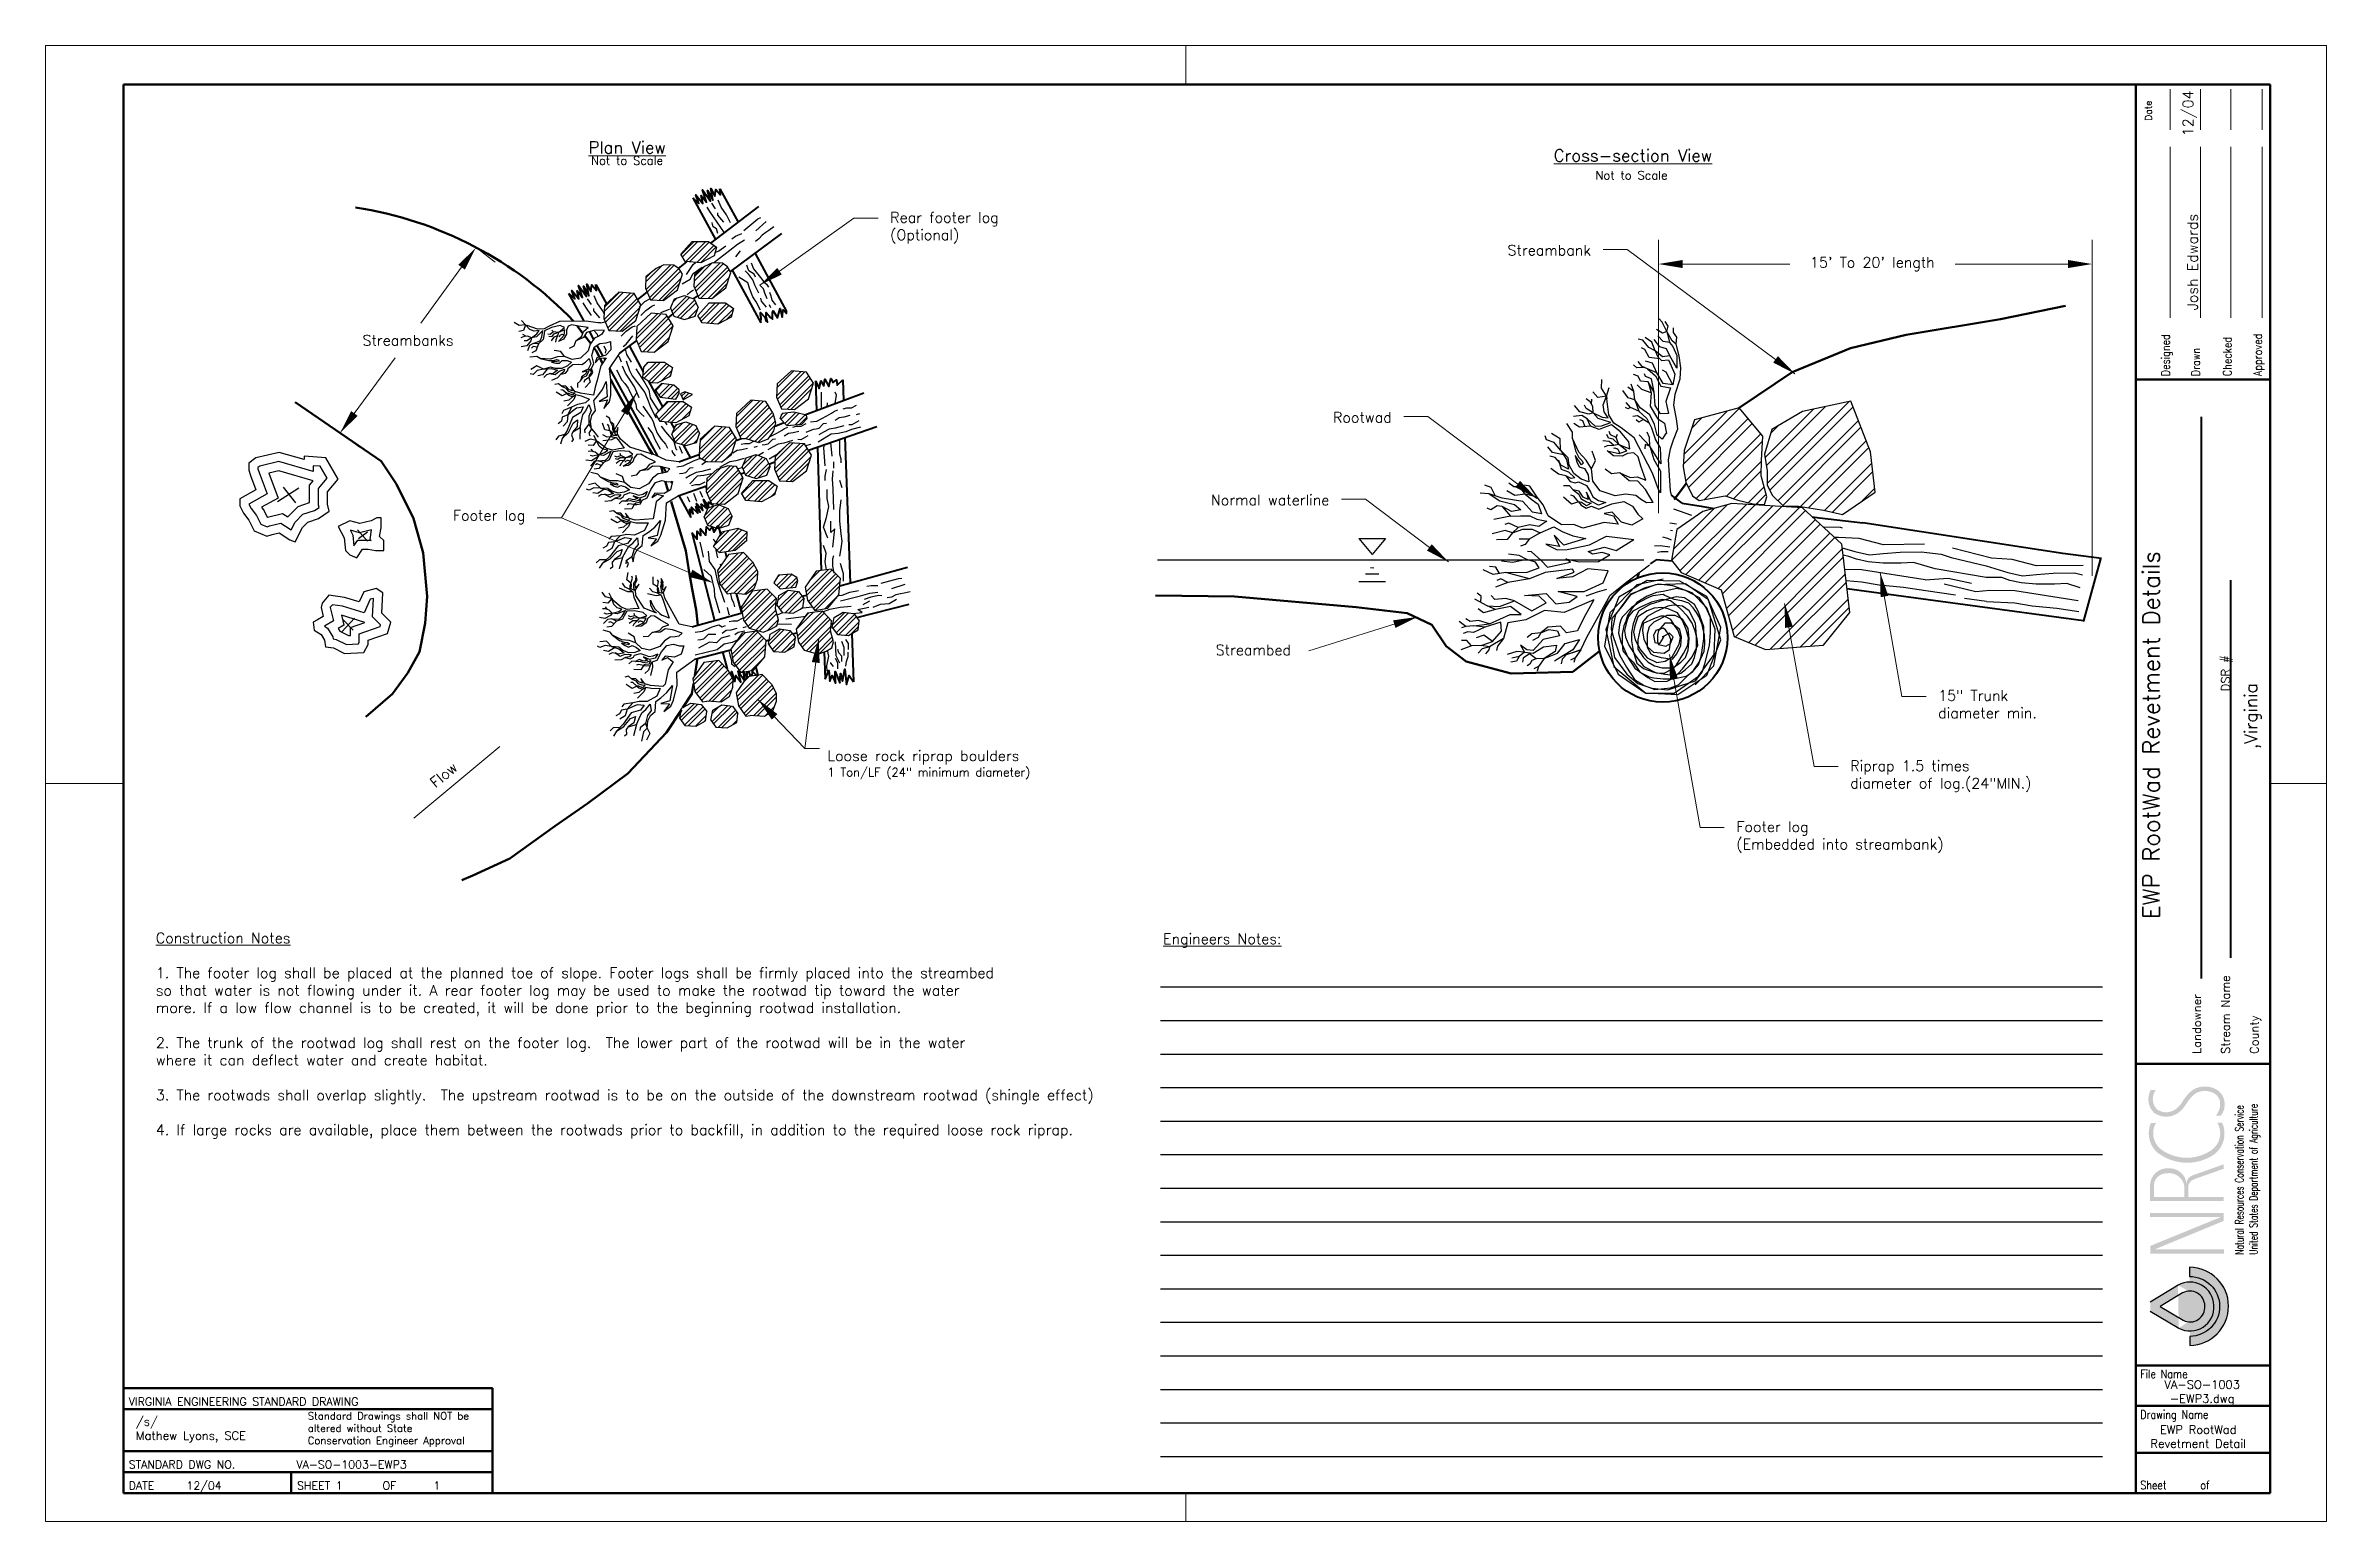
# Paper-space layout '11x17' of a CAD drawing. Header units: feet, sheet in inches. Extents: x -0.1 to 16.9, y -0.1 to 10.9.
# The model-space entities are those that its viewports show. They can reach past a viewport. Long polylines and large blocks are cut down to what shows.
import ezdxf

# ---------------------------------------------------------------- set-up
doc = ezdxf.new("R2010")
doc.units = ezdxf.units.FT
doc.header["$MEASUREMENT"] = 0
for name, color, linetype in [('1.Text.Note', 7, 'Continuous'), ('Ground Hatch', 42, 'Continuous'), ('Note Lines', 253, 'Continuous'), ('Riprap', 253, 'Continuous'), ('Riprap Hatch', 253, 'Continuous'), ('Root Wads', 27, 'Continuous'), ('Tree Hatch', 25, 'Continuous'), ('Water', 5, 'Continuous')]:
    doc.layers.add(name, color=color, linetype=linetype)
for name, color, linetype, lineweight in [('2.Tblk.Text.User', 7, 'Continuous', 18), ('4.Tblk.Brdr.Line', 7, 'Continuous', 50), ('4.Tblk.logo', 7, 'Continuous', 20), ('4.Tblk.Text', 7, 'Continuous', 18), ('Streambed', 94, 'Continuous', 50), ('Trees', 25, 'Continuous', 40)]:
    doc.layers.add(name, color=color, linetype=linetype, lineweight=lineweight)
doc.layers.add('2.Vprt', color=4, linetype='Continuous', plot=False)
doc.layers.add('2.X510.11x17.trimline', color=6, linetype='Continuous', lineweight=0, plot=False)
doc.layers.get('2.Vprt').freeze()
doc.styles.add('001xB.NoteA', font='romans.shx', dxfattribs={"height": 0.063})
doc.styles.add('001xB.SUBTITLE', font='romans.shx', dxfattribs={"height": 0.094})
doc.styles.add('Notes_Dimensions', font='romans.shx', dxfattribs={"height": 0.078})
doc.styles.get("Standard").update_dxf_attribs({"font": 'romans.shx'})
doc.styles.add('Title Block Notes', font='romans.shx', dxfattribs={"height": 0.12})
doc.dimstyles.get("Standard").update_dxf_attribs({"dimtxt": 11.9925, "dimasz": 0.18, "dimexe": 0.18, "dimexo": 0.0625, "dimgap": 0.09, "dimtad": 0, "dimtih": 1, "dimtoh": 1, "dimdec": 4, "dimzin": 0, "dimdsep": 46, "dimlunit": 4, "dimtxsty": 'Notes_Dimensions', "dimcen": 0.09, "dimclrd": 256, "dimclre": 256, "dimclrt": 256, "dimadec": 0, "dimazin": 0, "dimtfac": 1, "dimtdec": 4, "dimtofl": 0, "dimtmove": 0, "dimatfit": 3, "dimfxl": 0, "dimtolj": 1, "dimtzin": 0, "dimlwd": -1, "dimlwe": -1, "dimarcsym": 0})

psp = doc.layouts.new('11x17')

# ---------------------------------------------------------------- texts
at = {"layer": '1.Text.Note', "rotation": 90}
for s, insert, char_height, width, attachment_point, style in [('Stream Name                                                 DSR #              ', (16.17567, 3.35931), 0.063, 4.7519722, 7, '001xB.NoteA'), ('                                 ,Virginia', (16.38995, 3.50486), 0.094, 4.7519722, 7, '001xB.SUBTITLE'), ('Landowner', (15.87739, 3.35931), 0.063, 4.7452101, 1, '001xB.NoteA'), ('County', (16.38995, 3.35931), 0.063, 4.706781, 7, '001xB.NoteA')]:
    psp.add_mtext(s, dxfattribs=dict(at, insert=insert, char_height=char_height, width=width, attachment_point=attachment_point, style=style))
at = {"layer": '2.Tblk.Text.User'}
for s, insert, char_height, width, attachment_point, rotation, style in [('12/04', (15.80447, 10.19933), 0.078, 0.5937256, 1, 90, 'Notes_Dimensions'), ('Josh Edwards', (15.83861, 8.90192), 0.078, 2.7329196, 1, 90, 'Notes_Dimensions'), ('{\\H2.083x;EWP RootWad Revetment Details}', (15.56843, 5.73468), 0.06, 3.5622476, 5, 90, 'Title Block Notes'), ('Flow ', (2.73154, 5.39829), 0.078, 0.4216252, 1, 40.016688, 'Notes_Dimensions')]:
    psp.add_mtext(s, dxfattribs=dict(at, insert=insert, char_height=char_height, width=width, attachment_point=attachment_point, rotation=rotation, style=style))
at = {"layer": '2.Tblk.Text.User', "style": 'Notes_Dimensions'}
for s, insert, char_height, width, attachment_point in [('{\\LPlan View}', (4.20928, 10.1161), 0.09, 2.9633759, 5), ('Not to Scale', (4.20872, 10.01855), 0.063, 1.3322825, 5), ('{\\LCross-section View}', (11.70574, 10.05601), 0.09, 3.1475695, 5), ('Not to Scale', (11.69602, 9.9086), 0.063, 1.3322825, 5), ('Loose rock riprap boulders\\P{\\H0.8077x;1 Ton/LF (24" minimum diameter)}', (5.70205, 5.51376), 0.078, 2.1755537, 4), ('{\\LConstruction Notes\\P\\P}1. The footer log shall be placed at the planned toe of slope. Footer logs shall be firmly placed into the streambed so that water is not flowing under it. A rear footer log may be used to make the rootwad tip toward the water more. If a low flow channel is to be created, it will be done prior to the beginning rootwad installation.\\P\\P2. The trunk of the rootwad log shall rest on the footer log.  The lower part of the rootwad will be in the water where it can deflect water and create habitat.\\P\\P3. The rootwads shall overlap slightly.  The upstream rootwad is to be on the outside of the downstream rootwad (shingle effect)\\P\\P4. If large rocks are available, place them between the rootwads prior to backfill, in addition to the required loose rock riprap.', (0.69655, 4.2626), 0.078, 6.8475018, 1), ('{\\LEngineers Notes:}', (8.2038, 4.25598), 0.078, 1.5431897, 1), ('/s/\\PMathew Lyons, SCE', (0.54779, 0.55645), 0.063, 1.0655493, 4)]:
    psp.add_mtext(s, dxfattribs=dict(at, insert=insert, char_height=char_height, width=width, attachment_point=attachment_point))
for s, insert, char_height, attachment_point in [('\\A1;', (13.98341, 10.14013), 0.09, 1), ('Rear footer log\\P(Optional)', (6.17014, 9.63316), 0.078, 1), ('Streambank', (11.39336, 9.31072), 0.078, 9), ('Rootwad', (9.90842, 8.06504), 0.078, 9), ('Normal waterline', (9.44329, 7.44871), 0.078, 9), ('Footer log', (3.44949, 7.30906), 0.078, 9), ('Streambed', (9.15784, 6.3311), 0.078, 9), ('15" Trunk\\Pdiameter min.', (13.98143, 6.06951), 0.078, 1), ('Riprap 1.5 times \\Pdiameter of log.(24"MIN.)', (13.32589, 5.54598), 0.078, 1), ('Footer log \\P(Embedded into streambank)', (12.47731, 5.09156), 0.078, 1)]:
    psp.add_mtext(s, dxfattribs=dict(at, insert=insert, char_height=char_height, attachment_point=attachment_point))
at = {"layer": '2.Tblk.Text.User', "char_height": 0.0625, "attachment_point": 5}
for s, insert, width in [('VA-SO-1003\\P-EWP3.dwg', (15.94908, 0.83227), 1.7815241), ('EWP RootWad Revetment Detail', (15.91986, 0.50708), 1.0220517)]:
    psp.add_mtext(s, dxfattribs=dict(at, insert=insert, width=width))
at = {"layer": '4.Tblk.logo', "width": 0.68}
for s, p in [('Natural Resources Conservation Service', (16.25643, 1.86259)), ('United States Department of Agriculture', (16.36168, 1.86259))]:
    psp.add_text(s, height=0.06058, rotation=90, dxfattribs=at).set_placement(p)
at = {"layer": '4.Tblk.Text', "style": 'Notes_Dimensions', "width": 0.84}
for s, p in [('Designed', (15.70732, 8.41084)), ('Checked', (16.16747, 8.41084)), ('Approved', (16.3941, 8.41084)), ('Drawn', (15.93284, 8.41084))]:
    psp.add_text(s, height=0.0625, rotation=90, dxfattribs=at).set_placement(p)
for s, p in [('File Name', (15.48728, 0.94275)), ('Drawing Name', (15.48728, 0.64055)), ('Sheet      of', (15.48728, 0.11476))]:
    psp.add_text(s, height=0.0625, dxfattribs=at).set_placement(p)
at = {"layer": '4.Tblk.Text', "style": 'Title Block Notes'}
for s, p in [('VIRGINIA ENGINEERING STANDARD DRAWING', (0.49445, 0.73773)), ('STANDARD DWG NO.', (0.49445, 0.26898)), ('DATE     12/04', (0.49445, 0.11177)), ('VA-SO-1003-EWP3', (1.74445, 0.26898)), ('SHEET 1      OF      1', (1.74894, 0.11177))]:
    psp.add_text(s, height=0.06, dxfattribs=at).set_placement(p)
at = {"layer": '4.Tblk.Text', "insert": (15.52454, 10.3141), "char_height": 0.05, "width": 0.1976407, "attachment_point": 1, "rotation": 91, "style": 'Notes_Dimensions'}
psp.add_mtext('Date', dxfattribs=at)
at = {"layer": '4.Tblk.Text', "insert": (1.82884, 0.68847), "char_height": 0.055, "width": 1.3768973, "attachment_point": 1, "style": 'Title Block Notes'}
psp.add_mtext('Standard Drawings shall NOT be altered without State Conservation Engineer Approval', dxfattribs=at)
at = {"layer": 'Riprap', "insert": (5.93418, 5.84517), "char_height": 0.078, "attachment_point": 1, "style": 'Notes_Dimensions'}
psp.add_mtext('\\A1;', dxfattribs=at)

msp = doc.modelspace()

# ---------------------------------------------------------------- blocks, each defined once
blk = doc.blocks.new('*D10')
at = {"layer": '2.Tblk.Text.User'}
for p, q in [((2.976, 9.223), (2.671, 8.807)), ((3.119, 9.342), (3.227, 9.262)), ((2.176, 8.133), (2.481, 8.549)), ((2.107, 7.961), (2.215, 7.881))]:
    blk.add_line(p, q, dxfattribs=at)
for points in [[(2.951, 9.241), (3, 9.206), (3.082, 9.369)], [(2.152, 8.151), (2.201, 8.115), (2.07, 7.988)]]:
    blk.add_solid(points, dxfattribs=at)
at = {"layer": 'Defpoints', "color": 0}
for p in [(3.068, 9.379), (2.056, 7.998), (2.07, 7.988)]:
    blk.add_point(p, dxfattribs=at)
at = {"layer": '2.Tblk.Text.User', "insert": (2.576, 8.678), "char_height": 0.078, "attachment_point": 5, "style": 'Notes_Dimensions'}
blk.add_mtext('\\A1;Streambanks', dxfattribs=at)
blk = doc.blocks.new('*D11')
at = {"layer": '2.Tblk.Text.User'}
for p, q in [((11.898, 7.389), (11.898, 9.427)), ((15.13, 6.924), (15.13, 9.427)), ((12.078, 9.247), (12.875, 9.247)), ((14.95, 9.247), (14.107, 9.247))]:
    blk.add_line(p, q, dxfattribs=at)
for points in [[(12.078, 9.277), (12.078, 9.217), (11.898, 9.247)], [(14.95, 9.277), (14.95, 9.217), (15.13, 9.247)]]:
    blk.add_solid(points, dxfattribs=at)
at = {"layer": 'Defpoints', "color": 0}
for p in [(15.13, 9.247), (11.898, 7.327), (15.13, 6.861)]:
    blk.add_point(p, dxfattribs=at)
at = {"layer": '2.Tblk.Text.User', "insert": (13.491, 9.247), "char_height": 0.078, "attachment_point": 5, "style": 'Notes_Dimensions'}
blk.add_mtext("\\A1;15' To 20' length", dxfattribs=at)

# ---------------------------------------------------------------- dimensions: what is measured, and where the dimension line sits
at = {"layer": '2.Tblk.Text.User'}
dim = psp.add_aligned_dim(p1=(3.06834, 9.37869), p2=(2.05625, 7.99781), distance=0.01705, text='Streambanks', dimstyle='Standard', override={"dimtxt": 0.078}, dxfattribs=at)
dim.commit()
dim.dimension.update_dxf_attribs({"geometry": '*D10', "text_midpoint": (2.57604, 8.67817)})
dim = psp.add_linear_dim(base=(15.13048, 9.24744), p1=(11.89826, 7.32699), p2=(15.13048, 6.86121), text="15' To 20' length", dimstyle='Standard', override={"dimtxt": 0.078}, dxfattribs=at)
dim.commit()
dim.dimension.update_dxf_attribs({"geometry": '*D11', "text_midpoint": (13.49096, 9.24744), "dimtype": 160})

# ---------------------------------------------------------------- hatches: boundary and pattern name
at = {"layer": 'Riprap Hatch'}
h = msp.add_hatch(dxfattribs=at)
h.set_pattern_fill('ANSI32', color=256, scale=5, style=0)
h.paths.add_polyline_path([(-112.04, 56.32), (-110.78, 57.72), (-110.92, 58.42), (-113.72, 59.12), (-116.38, 58.84), (-116.8, 57.72), (-115.26, 56.04)])
h.paths.add_polyline_path([(-113.59, 59.69), (-110.51, 62.07), (-109.39, 65.57), (-110.93, 68.09), (-114.29, 68.37), (-117.51, 65.43), (-117.65, 62.49), (-116.53, 59.83)])
h.paths.add_polyline_path([(-125.59, 53.25), (-124.63, 53.2), (-121.55, 52.24), (-119.55, 53.05), (-118.29, 54.94), (-117.84, 56.76), (-118.45, 58.99), (-119.99, 61.51), (-123.35, 61.79), (-126.57, 58.85), (-126.71, 55.91)])
h.paths.add_polyline_path([(-126.57, 53.18), (-128.11, 55.7), (-131.47, 55.98), (-134.69, 53.04), (-134.76, 51.62), (-134.84, 48.88), (-133.37, 48.02), (-129.94, 47.95), (-127.69, 49.68)])
h.paths.add_polyline_path([(-134.82, 54.31), (-135.66, 56.13), (-137.9, 56.97), (-140.14, 56.27), (-141.05, 54.15), (-140.28, 52.35), (-137.9, 51.65), (-135.52, 52.35)])
h.paths.add_polyline_path([(-137.21, 58.27), (-136.65, 60.23), (-138.47, 61.49), (-142.11, 61.49), (-144.63, 58.69), (-143.65, 57.01), (-140.15, 56.73)])
h.paths.add_polyline_path([(-140.13, 62.04), (-139.43, 63.3), (-139.43, 64.14), (-140.55, 65.12), (-143.35, 65.54), (-144.75, 64.14), (-143.63, 62.46)])
h.paths.add_polyline_path([(-146.31, 70.33), (-147.31, 69.21), (-147.52, 66.88), (-145.73, 65.68), (-144.35, 65.57), (-141.41, 67.11), (-140.85, 69.07), (-142.67, 70.33)])
h.paths.add_polyline_path([(-148.89, 78.29), (-149.03, 75.35), (-147.91, 72.69), (-144.97, 72.55), (-141.89, 74.93), (-140.77, 78.43), (-142.31, 80.95), (-145.67, 81.23)])
h.paths.add_polyline_path([(-138.2, 85.18), (-140.44, 84.48), (-141.35, 82.36), (-140.58, 80.56), (-138.2, 79.86), (-135.82, 80.56), (-135.12, 82.53), (-135.96, 84.35)])
h.paths.add_polyline_path([(-127.79, 80.33), (-127.23, 82.29), (-129.05, 83.55), (-132.69, 83.55), (-135.21, 80.75), (-134.23, 79.07), (-130.73, 78.79)])
h.paths.add_polyline_path([(-128.98, 86.88), (-127.86, 90.38), (-128.6, 91.59), (-129.73, 92.43), (-131.97, 92.5), (-133.76, 91.69), (-136, 89.83), (-136.12, 87.3), (-135, 84.64), (-132.06, 84.5)])
h.paths.add_polyline_path([(-131.6, 94.05), (-131.04, 96.01), (-132.86, 97.27), (-136.5, 97.27), (-139.02, 94.47), (-138.04, 92.79), (-134.54, 92.51)])
h.paths.add_polyline_path([(-144.57, 91.25), (-146.82, 89.39), (-146.94, 86.86), (-145.82, 84.2), (-142.88, 84.06), (-139.8, 86.44), (-138.68, 89.94), (-139.42, 91.15), (-140.55, 91.99), (-142.79, 92.06)])
h.paths.add_polyline_path([(-156.07, 82.98), (-156.21, 80.04), (-155.09, 77.38), (-152.15, 77.24), (-149.07, 79.62), (-147.95, 83.12), (-149.49, 85.64), (-152.85, 85.92)])
h.paths.add_polyline_path([(-138.1, 63.66), (-139.08, 63.24), (-138.52, 61.84), (-136.42, 63.1)])
h = msp.add_hatch(dxfattribs=at)
h.set_pattern_fill('ANSI32', color=256, scale=8, style=0)
h.paths.add_polyline_path([(80.4, 46.55), (80.6, 50.22), (77.03, 54.49), (70.25, 52.67), (68.7, 48.06), (68.54, 45.57), (68.98, 43.29), (69.96, 41.19), (70.97, 40.5), (74.91, 41.21), (76.8, 40.55), (79.11, 40), (80.86, 39.91), (81.2, 41.06), (80.33, 44.21)])
h.paths.add_polyline_path([(96.86, 47.84), (93.9, 55.51), (86.58, 53.97), (81.97, 51.21), (80.82, 47.52), (81.26, 45), (81.26, 42.81), (82.03, 41.28), (83.72, 39.63), (85.97, 39.64), (89.76, 39.07), (92.63, 38.41), (97.54, 41.78)])
h.paths.add_polyline_path([(92.51, 33.92), (86.58, 39.41), (75.93, 40.06), (71.53, 38.86), (67.58, 36.11), (66.81, 31.5), (68.24, 29.64), (74.28, 27.01), (76.26, 19.98), (80.98, 18.01), (89.77, 18.66), (93.72, 23.6)])
h = msp.add_hatch(dxfattribs=at)
h.set_pattern_fill('ANSI32', color=256, scale=5, style=0)
h.paths.add_polyline_path([(-121.92, 21.71), (-121.87, 23.59), (-122.96, 25.63), (-125.02, 27.75), (-128.36, 27.28), (-130.85, 23.7), (-130.34, 20.8), (-128.66, 18.46), (-127.71, 18.62), (-124.5, 18.37), (-122.73, 19.6)])
h.paths.add_polyline_path([(-126.89, 28.18), (-124.36, 30.33), (-124.25, 32.36), (-126.3, 33.19), (-129.85, 32.39), (-131.7, 29.1), (-130.37, 27.68)])
h.paths.add_polyline_path([(-130.66, 38.43), (-132.9, 37.73), (-133.81, 35.61), (-133.04, 33.81), (-130.66, 33.11), (-128.28, 33.81), (-127.58, 35.77), (-128.42, 37.59)])
h.paths.add_polyline_path([(-133.18, 44.31), (-133.32, 41.37), (-132.2, 38.71), (-129.26, 38.57), (-126.18, 40.94), (-125.06, 44.45), (-126.6, 46.97), (-128.65, 47.14), (-130.93, 46.36)])
h.paths.add_polyline_path([(-118.05, 40.6), (-117.49, 42.56), (-119.31, 43.82), (-122.95, 43.82), (-125.47, 41.02), (-124.49, 39.34), (-120.99, 39.06)])
h.paths.add_polyline_path([(-124.4, 48.92), (-125.31, 46.8), (-124.54, 45), (-122.16, 44.3), (-119.78, 45), (-119.08, 46.96), (-119.92, 48.78), (-122.16, 49.62)])
h.paths.add_polyline_path([(-110.94, 45.97), (-109.82, 49.48), (-111.36, 52), (-114.72, 52.28), (-117.94, 49.34), (-118.08, 46.4), (-116.96, 43.74), (-114.02, 43.6)])
h = msp.add_hatch(dxfattribs=at)
h.set_pattern_fill('ANSI32', color=256, scale=5, style=0)
h.paths.add_polyline_path([(-135.63, -11.13), (-133.47, -9.92), (-133.22, -7.85), (-134.44, -6.26), (-136.81, -5.94), (-138.84, -7.11), (-139.26, -9.38), (-138.11, -10.97)])
h.paths.add_polyline_path([(-129.86, -6.32), (-131.89, -7.5), (-132.31, -9.77), (-131.16, -11.35), (-128.69, -11.51), (-126.52, -10.3), (-126.27, -8.24), (-127.49, -6.65)])
h.paths.add_polyline_path([(-126.16, -6.52), (-124.48, -8.86), (-123.54, -8.7), (-120.32, -8.95), (-118.56, -7.73), (-117.74, -5.61), (-117.7, -3.73), (-118.78, -1.69), (-120.84, 0.43), (-124.18, -0.04), (-126.67, -3.62)])
h.paths.add_polyline_path([(-130.02, -5.77), (-128.25, -4.55), (-127.44, -2.43), (-127.39, -0.56), (-128.48, 1.49), (-130.54, 3.6), (-133.88, 3.14), (-136.37, -0.44), (-135.86, -3.34), (-134.18, -5.69), (-133.23, -5.52)])
h.paths.add_polyline_path([(-120.26, 4.39), (-119.94, 8.06), (-122, 10.17), (-125.34, 9.71), (-127.83, 6.13), (-127.32, 3.23), (-125.64, 0.88), (-122.74, 1.39)])
h.paths.add_polyline_path([(-115.82, 5.46), (-113.65, 6.67), (-113.4, 8.73), (-114.62, 10.32), (-116.99, 10.65), (-119.02, 9.47), (-119.44, 7.2), (-118.29, 5.62)])
h.paths.add_polyline_path([(-105.52, 10.21), (-105.32, 12.48), (-107.38, 14.6), (-110.72, 14.14), (-113.21, 10.56), (-112.7, 7.66), (-111.41, 5.86), (-108.31, 5), (-106.54, 5.7), (-105.22, 6.44), (-104.86, 7.78)])
h.paths.add_polyline_path([(-101.54, 9.2), (-99.37, 10.41), (-99.12, 12.48), (-100.34, 14.07), (-102.71, 14.39), (-104.75, 13.21), (-105.16, 10.94), (-104.02, 9.36)])
h.paths.add_polyline_path([(-103.66, 18.25), (-103.34, 21.92), (-105.39, 24.03), (-108.73, 23.57), (-111.23, 19.99), (-110.71, 17.09), (-109.03, 14.74), (-106.13, 15.25)])
h.paths.add_polyline_path([(-111.71, 15.33), (-111.46, 17.4), (-112.68, 18.99), (-115.05, 19.31), (-117.08, 18.14), (-117.5, 15.87), (-116.35, 14.28), (-113.88, 14.13)])
h.paths.add_polyline_path([(-117.85, 15.14), (-117.65, 17.41), (-119.71, 19.53), (-123.05, 19.06), (-125.54, 15.48), (-125.03, 12.58), (-123.74, 10.78), (-120.64, 9.92), (-118.87, 10.62), (-117.55, 11.36), (-117.19, 12.7)])
h.paths.add_polyline_path([(-113.29, 19.95), (-112.89, 21.33), (-113.07, 22.15), (-114.38, 22.86), (-117.21, 22.65), (-118.26, 20.98), (-116.8, 19.59)])

# ---------------------------------------------------------------- linework, layer by layer
at = {"layer": 'Ground Hatch'}
for p, q in [((-224.44, 42.09), (-229.23, 39.07)), ((-227.97, 42.35), (-225.19, 38.82)), ((-211.33, 32.78), (-209.06, 30.26)), ((-209.06, 32.27), (-211.07, 30.76)), ((-212.02, 13.02), (-214.79, 10)), ((-214.54, 12.64), (-212.27, 10.37))]:
    msp.add_line(p, q, dxfattribs=at)
for points in [[(-223.23, 48.52), (-228.83, 50.11), (-234.03, 48.92), (-235.62, 47.72), (-235.62, 46.12), (-235.22, 44.92), (-234.03, 41.73), (-237.62, 39.73), (-237.62, 38.14), (-236.82, 36.54), (-235.62, 34.94), (-234.42, 32.55), (-231.63, 31.35), (-230.43, 31.75), (-228.83, 32.15), (-226.43, 30.55), (-225.23, 30.15), (-223.63, 33.34), (-222.44, 34.54), (-220.04, 35.34), (-217.64, 36.94), (-218.04, 38.53), (-218.04, 41.33), (-215.64, 44.12), (-218.44, 48.92), (-223.23, 49.31), (-223.23, 48.52)], [(-208.29, 34.83), (-210.83, 34.2), (-213.06, 34.83), (-215.61, 33.56), (-214.33, 31.02), (-214.01, 28.15), (-213.06, 27.2), (-211.47, 26.56), (-210.19, 28.47), (-208.92, 28.47), (-207.33, 28.15), (-205.42, 28.15), (-205.42, 30.38), (-206.38, 31.33), (-206.06, 33.24), (-206.06, 35.47), (-207.01, 35.47), (-208.29, 34.83)], [(-210.93, 16.68), (-214.2, 17.68), (-217.72, 18.18), (-219.23, 16.42), (-219.48, 15.42), (-218.98, 13.41), (-220.23, 12.66), (-221.24, 12.15), (-220.99, 10.4), (-219.48, 9.39), (-218.73, 8.14), (-218.47, 6.63), (-216.71, 6.38), (-214.2, 5.12), (-209.93, 5.37), (-208.92, 7.13), (-208.92, 8.14), (-204.65, 9.64), (-203.89, 12.15), (-205.91, 14.16), (-205.65, 18.69), (-207.16, 19.69), (-209.93, 18.94), (-210.93, 16.68)]]:
    msp.add_lwpolyline(points, dxfattribs=at)
for points in [[(-221.23, 45.87), (-228.88, 48.05), (-233.16, 47.06), (-233.62, 46.72), (-233.62, 46.45), (-233.34, 45.59), (-231.55, 40.82), (-235.6, 38.57), (-235.12, 37.59), (-233.92, 36), (-232.96, 34.1), (-231.54, 33.48), (-230.99, 33.67), (-228.46, 34.3), (-226.16, 32.77), (-225.28, 34.53), (-223.52, 36.29), (-220.92, 37.15), (-219.92, 37.82), (-220.04, 38.29), (-220.04, 42.07), (-218.09, 44.35), (-219.64, 47.01), (-221.23, 47.14)], [(-221.21, 43.78), (-228.94, 45.98), (-231.16, 45.47), (-229.07, 39.91), (-232.8, 37.84), (-232.21, 37.05), (-231.5, 35.65), (-231.44, 35.62), (-228.08, 36.46), (-226.93, 35.69), (-226.92, 35.71), (-224.59, 38.04), (-222.04, 38.89), (-222.04, 42.81)], [(-208.16, 32.8), (-210.87, 32.13), (-212.86, 32.7), (-212.92, 32.67), (-212.38, 31.59), (-212.12, 29.19), (-211.26, 30.47), (-208.72, 30.47), (-208.25, 30.38), (-208.52, 30.65)], [(-209.83, 14.24), (-214.64, 15.72), (-216.92, 16.05), (-217.4, 15.48), (-217.42, 15.42), (-216.68, 12.46), (-218.68, 11.26), (-218, 10.81), (-216.82, 8.84), (-216.74, 8.4), (-216.11, 8.31), (-213.79, 7.15), (-211.13, 7.31), (-210.92, 7.66), (-210.92, 9.55), (-206.27, 11.19), (-206.15, 11.59), (-207.95, 13.38), (-207.72, 17.46), (-208.49, 17.26)], [(-209.69, 12.11), (-214.93, 13.72), (-214.38, 11.5), (-215.63, 10.75), (-215.25, 10.12), (-213.37, 9.18), (-212.92, 9.2), (-212.92, 10.97)]]:
    msp.add_lwpolyline(points, close=True, dxfattribs=at)
at = {"layer": 'Riprap'}
for p, q in [((-139.02, 94.47), (-136.5, 97.27)), ((-136.5, 97.27), (-132.86, 97.27)), ((-132.86, 97.27), (-131.04, 96.01)), ((-138.04, 92.79), (-139.02, 94.47)), ((-131.6, 94.05), (-134.54, 92.51)), ((-131.04, 96.01), (-131.6, 94.05)), ((-139.8, 86.44), (-138.68, 89.94)), ((-138.68, 89.94), (-139.42, 91.15)), ((-134.54, 92.51), (-138.04, 92.79)), ((-136, 89.83), (-136.12, 87.3)), ((-128.98, 86.88), (-127.86, 90.38)), ((-127.86, 90.38), (-128.6, 91.59)), ((-146.82, 89.39), (-146.94, 86.86)), ((-146.94, 86.86), (-145.82, 84.2)), ((-142.88, 84.06), (-139.8, 86.44)), ((-136.12, 87.3), (-135, 84.64)), ((-132.06, 84.5), (-128.98, 86.88)), ((-156.07, 82.98), (-156.21, 80.04)), ((-152.85, 85.92), (-156.07, 82.98)), ((-149.49, 85.64), (-152.85, 85.92)), ((-147.95, 83.12), (-149.49, 85.64)), ((-149.07, 79.62), (-147.95, 83.12)), ((-145.82, 84.2), (-142.88, 84.06)), ((-141.35, 82.36), (-140.44, 84.48)), ((-140.44, 84.48), (-138.2, 85.18)), ((-138.2, 85.18), (-135.96, 84.35)), ((-135.96, 84.34), (-135.12, 82.52)), ((-135.21, 80.75), (-132.69, 83.55)), ((-135, 84.64), (-132.06, 84.5)), ((-132.69, 83.55), (-129.05, 83.55)), ((-129.05, 83.55), (-127.23, 82.29)), ((-156.21, 80.04), (-155.09, 77.38)), ((-152.15, 77.24), (-149.07, 79.62)), ((-145.67, 81.23), (-148.89, 78.29)), ((-142.31, 80.95), (-145.67, 81.23)), ((-140.77, 78.43), (-142.31, 80.95)), ((-141.35, 82.36), (-140.58, 80.56)), ((-140.58, 80.56), (-138.2, 79.86)), ((-138.2, 79.86), (-135.82, 80.56)), ((-135.82, 80.57), (-135.12, 82.53)), ((-134.23, 79.07), (-135.21, 80.75)), ((-127.79, 80.33), (-130.73, 78.79)), ((-127.23, 82.29), (-127.79, 80.33)), ((-155.09, 77.38), (-152.15, 77.24)), ((-148.89, 78.29), (-149.03, 75.35)), ((-141.89, 74.93), (-140.77, 78.43)), ((-130.73, 78.79), (-134.23, 79.07)), ((-149.03, 75.35), (-147.91, 72.69)), ((-147.91, 72.69), (-144.97, 72.55)), ((-144.97, 72.55), (-141.89, 74.93)), ((-147.31, 69.21), (-146.31, 70.33)), ((-146.31, 70.33), (-142.67, 70.33)), ((-142.67, 70.33), (-140.85, 69.07)), ((-140.85, 69.07), (-141.41, 67.11)), ((-144.35, 65.57), (-145.73, 65.68)), ((-143.35, 65.54), (-144.75, 64.14)), ((-141.41, 67.11), (-144.35, 65.57)), ((-140.55, 65.12), (-143.35, 65.54)), ((-114.29, 68.37), (-117.51, 65.43)), ((-110.93, 68.09), (-114.29, 68.37)), ((-109.39, 65.57), (-110.93, 68.09)), ((-110.51, 62.07), (-109.39, 65.57)), ((-144.75, 64.14), (-143.63, 62.46)), ((-143.63, 62.46), (-140.13, 62.04)), ((-139.43, 64.14), (-140.55, 65.12)), ((-140.13, 62.04), (-139.43, 63.3)), ((-139.43, 63.3), (-139.43, 64.14)), ((-138.1, 63.66), (-139.08, 63.24)), ((-139.08, 63.24), (-138.52, 61.84)), ((-138.52, 61.84), (-136.42, 63.1)), ((-136.42, 63.1), (-138.1, 63.66)), ((-117.51, 65.43), (-117.65, 62.49)), ((-117.65, 62.49), (-116.53, 59.83)), ((-113.59, 59.69), (-110.51, 62.07)), ((-144.63, 58.69), (-142.11, 61.49)), ((-143.65, 57.01), (-144.63, 58.69)), ((-142.11, 61.49), (-138.47, 61.49)), ((-138.47, 61.49), (-136.65, 60.23)), ((-136.65, 60.23), (-137.21, 58.27)), ((-126.57, 58.85), (-126.71, 55.91)), ((-123.35, 61.79), (-126.57, 58.85)), ((-119.99, 61.51), (-123.35, 61.79)), ((-118.45, 58.99), (-119.99, 61.51)), ((-116.8, 57.72), (-116.38, 58.84)), ((-116.53, 59.83), (-113.59, 59.69)), ((-113.72, 59.12), (-116.38, 58.84)), ((-110.92, 58.42), (-113.72, 59.12)), ((-140.15, 56.73), (-143.65, 57.01)), ((-141.05, 54.15), (-140.14, 56.27)), ((-137.21, 58.27), (-140.15, 56.73)), ((-140.14, 56.27), (-137.9, 56.97)), ((-137.9, 56.97), (-135.66, 56.13)), ((-135.66, 56.13), (-134.82, 54.31)), ((-131.47, 55.98), (-134.69, 53.04)), ((-128.11, 55.7), (-131.47, 55.98)), ((-126.57, 53.18), (-128.11, 55.7)), ((-126.71, 55.91), (-125.59, 53.25)), ((-115.26, 56.04), (-116.8, 57.72)), ((-112.04, 56.32), (-115.26, 56.04)), ((-110.78, 57.72), (-112.04, 56.32)), ((-110.78, 57.72), (-110.92, 58.42)), ((-141.05, 54.15), (-140.28, 52.35)), ((-140.28, 52.35), (-137.9, 51.65)), ((-137.9, 51.65), (-135.52, 52.35)), ((-135.52, 52.35), (-134.82, 54.31)), ((-134.69, 53.04), (-134.76, 51.62)), ((-127.69, 49.68), (-126.57, 53.18)), ((-125.59, 53.25), (-124.63, 53.2)), ((-114.72, 52.28), (-117.94, 49.34)), ((-111.36, 52), (-114.72, 52.28)), ((-109.82, 49.48), (-111.36, 52)), ((-129.94, 47.95), (-127.69, 49.68)), ((-125.31, 46.8), (-124.4, 48.92)), ((-124.4, 48.92), (-122.16, 49.62)), ((-122.16, 49.62), (-119.92, 48.78)), ((-119.92, 48.78), (-119.08, 46.96)), ((-117.94, 49.34), (-118.08, 46.4)), ((-110.94, 45.97), (-109.82, 49.47)), ((-130.93, 46.36), (-133.18, 44.31)), ((-126.6, 46.97), (-128.65, 47.14)), ((-125.06, 44.45), (-126.6, 46.97)), ((-125.31, 46.8), (-124.54, 45)), ((-124.54, 45), (-122.16, 44.3)), ((-122.16, 44.3), (-119.78, 45)), ((-119.78, 45), (-119.08, 46.96)), ((-118.08, 46.4), (-116.96, 43.74)), ((-114.02, 43.59), (-110.94, 45.97)), ((-133.18, 44.31), (-133.32, 41.37)), ((-133.32, 41.37), (-132.2, 38.71)), ((-126.18, 40.95), (-125.06, 44.45)), ((-125.47, 41.02), (-122.95, 43.82)), ((-122.95, 43.82), (-119.31, 43.82)), ((-119.31, 43.82), (-117.49, 42.56)), ((-117.49, 42.56), (-118.05, 40.6)), ((-116.96, 43.74), (-114.02, 43.6)), ((-132.9, 37.73), (-130.66, 38.43)), ((-132.2, 38.71), (-129.26, 38.57)), ((-130.66, 38.43), (-128.42, 37.59)), ((-129.26, 38.56), (-126.18, 40.94)), ((-124.49, 39.34), (-125.47, 41.02)), ((-120.99, 39.06), (-124.49, 39.34)), ((-118.05, 40.6), (-120.99, 39.06)), ((-133.81, 35.61), (-132.9, 37.73)), ((-133.81, 35.61), (-133.04, 33.81)), ((-128.42, 37.59), (-127.58, 35.77)), ((-128.28, 33.81), (-127.58, 35.77)), ((-133.04, 33.81), (-130.66, 33.11)), ((-131.7, 29.1), (-129.85, 32.39)), ((-130.66, 33.11), (-128.28, 33.81)), ((-129.85, 32.39), (-126.3, 33.19)), ((-126.3, 33.19), (-124.25, 32.36)), ((-124.25, 32.36), (-124.36, 30.33)), ((-130.37, 27.68), (-131.69, 29.1)), ((-126.89, 28.18), (-130.37, 27.68)), ((-125.02, 27.75), (-128.36, 27.28)), ((-124.37, 30.33), (-126.89, 28.18)), ((-122.96, 25.63), (-125.02, 27.75)), ((-128.36, 27.28), (-130.85, 23.7)), ((-130.85, 23.7), (-130.34, 20.8)), ((-130.34, 20.81), (-128.66, 18.46)), ((-117.21, 22.65), (-118.26, 20.98)), ((-118.26, 20.98), (-116.8, 19.59)), ((-114.38, 22.86), (-117.21, 22.65)), ((-113.07, 22.15), (-114.38, 22.86)), ((-113.29, 19.95), (-112.89, 21.33)), ((-112.89, 21.33), (-113.07, 22.15)), ((-108.73, 23.57), (-111.23, 19.99)), ((-105.39, 24.03), (-108.73, 23.57)), ((-103.34, 21.92), (-105.39, 24.03)), ((-103.66, 18.25), (-103.34, 21.92)), ((-128.66, 18.46), (-127.71, 18.62)), ((-123.05, 19.06), (-125.54, 15.48)), ((-119.71, 19.53), (-123.05, 19.06)), ((-117.65, 17.41), (-119.71, 19.53)), ((-117.85, 15.14), (-117.65, 17.41)), ((-117.5, 15.87), (-117.08, 18.14)), ((-117.08, 18.14), (-115.05, 19.31)), ((-116.8, 19.59), (-113.29, 19.95)), ((-115.05, 19.31), (-112.68, 18.99)), ((-112.68, 18.99), (-111.46, 17.4)), ((-111.71, 15.33), (-111.46, 17.4)), ((-111.23, 19.99), (-110.71, 17.09)), ((-106.14, 15.25), (-103.66, 18.25)), ((-125.54, 15.48), (-125.03, 12.58)), ((-117.5, 15.87), (-116.35, 14.28)), ((-116.35, 14.28), (-113.88, 14.13)), ((-113.88, 14.13), (-111.71, 15.33)), ((-110.72, 14.13), (-113.21, 10.56)), ((-107.38, 14.6), (-110.72, 14.14)), ((-110.71, 17.09), (-109.03, 14.74)), ((-109.03, 14.74), (-106.14, 15.25)), ((-105.32, 12.48), (-107.38, 14.6)), ((-104.74, 13.21), (-102.71, 14.39)), ((-102.71, 14.39), (-100.34, 14.07)), ((-100.34, 14.06), (-99.12, 12.47)), ((-125.03, 12.58), (-123.74, 10.78)), ((-119.02, 9.47), (-116.99, 10.65)), ((-116.99, 10.65), (-114.62, 10.32)), ((-113.21, 10.56), (-112.7, 7.66)), ((-105.52, 10.21), (-105.32, 12.48)), ((-105.16, 10.94), (-104.75, 13.21)), ((-105.16, 10.94), (-104.02, 9.36)), ((-101.54, 9.2), (-99.37, 10.41)), ((-99.37, 10.41), (-99.12, 12.48)), ((-125.34, 9.71), (-127.83, 6.13)), ((-122, 10.17), (-125.34, 9.71)), ((-119.94, 8.06), (-122, 10.17)), ((-120.26, 4.39), (-119.94, 8.06)), ((-119.44, 7.2), (-119.02, 9.47)), ((-119.44, 7.2), (-118.29, 5.62)), ((-114.62, 10.32), (-113.4, 8.73)), ((-113.65, 6.67), (-113.4, 8.73)), ((-112.7, 7.66), (-111.41, 5.86)), ((-104.02, 9.36), (-101.54, 9.2)), ((-130.54, 3.6), (-133.88, 3.14)), ((-128.48, 1.49), (-130.54, 3.6)), ((-127.83, 6.13), (-127.32, 3.23)), ((-122.74, 1.39), (-120.26, 4.39)), ((-118.29, 5.62), (-115.82, 5.46)), ((-115.82, 5.46), (-113.65, 6.67)), ((-133.88, 3.14), (-136.37, -0.44)), ((-127.32, 3.23), (-125.64, 0.88)), ((-125.64, 0.88), (-122.74, 1.39)), ((-120.84, 0.43), (-124.18, -0.04)), ((-118.78, -1.69), (-120.84, 0.43)), ((-136.37, -0.44), (-135.86, -3.34)), ((-135.86, -3.34), (-134.18, -5.69)), ((-124.18, -0.04), (-126.67, -3.62)), ((-138.84, -7.11), (-136.81, -5.94)), ((-136.81, -5.94), (-134.44, -6.26)), ((-134.44, -6.26), (-133.22, -7.85)), ((-134.18, -5.69), (-133.23, -5.52)), ((-131.89, -7.5), (-129.86, -6.32)), ((-129.86, -6.32), (-127.49, -6.65)), ((-127.49, -6.65), (-126.27, -8.24)), ((-126.67, -3.62), (-126.16, -6.52)), ((-126.16, -6.52), (-124.48, -8.86)), ((-139.26, -9.38), (-138.84, -7.11)), ((-139.26, -9.38), (-138.11, -10.97)), ((-135.63, -11.13), (-133.47, -9.92)), ((-133.47, -9.92), (-133.22, -7.85)), ((-132.31, -9.77), (-131.89, -7.5)), ((-132.31, -9.77), (-131.16, -11.35)), ((-128.69, -11.51), (-126.52, -10.3)), ((-126.52, -10.3), (-126.27, -8.24)), ((-124.48, -8.86), (-123.54, -8.7)), ((-138.11, -10.97), (-135.63, -11.13)), ((-131.16, -11.35), (-128.69, -11.51))]:
    msp.add_line(p, q, dxfattribs=at)
for points in [[(-139.42, 91.15), (-140.55, 91.99), (-142.79, 92.06), (-144.57, 91.25), (-146.82, 89.39)], [(-128.6, 91.59), (-129.73, 92.43), (-131.97, 92.5), (-133.76, 91.69), (-136, 89.83)], [(-145.73, 65.68), (-147.52, 66.88), (-147.31, 69.21)], [(-118.45, 58.99), (-117.84, 56.76), (-118.29, 54.94), (-119.55, 53.05), (-121.55, 52.24), (-124.63, 53.2)], [(86.58, 53.97), (81.97, 51.21), (80.82, 47.52), (81.26, 45), (81.26, 42.81), (82.03, 41.28), (83.72, 39.63), (85.97, 39.64), (89.76, 39.07), (92.63, 38.41), (97.54, 41.78), (96.86, 47.84), (93.9, 55.51), (86.58, 53.97)], [(81.2, 41.06), (80.33, 44.21), (80.4, 46.55), (80.6, 50.22), (77.03, 54.49), (70.25, 52.67), (68.7, 48.06), (68.54, 45.57), (68.98, 43.29), (69.96, 41.19), (70.97, 40.5), (74.91, 41.21), (76.8, 40.55)], [(-129.94, 47.95), (-133.37, 48.02), (-134.84, 48.88), (-134.76, 51.62)], [(-130.93, 46.36), (-128.65, 47.14)], [(75.93, 40.06), (71.53, 38.86), (67.58, 36.11), (66.81, 31.5), (68.24, 29.64), (74.28, 27.01), (76.26, 19.98), (80.98, 18.01), (89.77, 18.66), (93.72, 23.6), (92.51, 33.92), (86.58, 39.41), (75.93, 40.06)], [(76.8, 40.55), (79.11, 40), (80.86, 39.91), (81.2, 41.06)], [(-122.96, 25.63), (-121.87, 23.59), (-121.92, 21.71), (-122.73, 19.6), (-124.5, 18.37), (-127.71, 18.62)], [(-123.74, 10.78), (-120.64, 9.92), (-118.87, 10.62), (-117.55, 11.36), (-117.19, 12.7), (-117.85, 15.14)], [(-111.41, 5.86), (-108.31, 5), (-106.54, 5.7), (-105.22, 6.44), (-104.86, 7.78), (-105.52, 10.21)], [(-128.48, 1.49), (-127.39, -0.56), (-127.44, -2.43), (-128.25, -4.55), (-130.02, -5.77), (-133.23, -5.52)], [(-118.78, -1.69), (-117.7, -3.73), (-117.74, -5.61), (-118.56, -7.73), (-120.32, -8.95), (-123.54, -8.7)]]:
    msp.add_lwpolyline(points, dxfattribs=at)
at = {"layer": 'Root Wads'}
for p, q in [((43.45, 17.71), (41.96, 17.24)), ((44.59, 17.6), (43.45, 17.71)), ((44.59, 17.6), (43.76, 16.93)), ((45.35, 17.33), (44.38, 16.7)), ((45.71, 20.37), (45.01, 19.82)), ((47.05, 20.49), (45.71, 20.37)), ((46.65, 19.82), (45.79, 19.35)), ((47.05, 20.49), (46.65, 19.82)), ((51.17, 17.51), (50.29, 16.55)), ((53.1, 17.95), (51.78, 17.51)), ((53.1, 17.95), (52.22, 16.72)), ((43.37, 16.23), (42.51, 16.07)), ((43.76, 16.93), (42.66, 16.7)), ((43.76, 16.93), (43.37, 16.23)), ((44.38, 16.7), (44.31, 16.07)), ((45.4, 15.76), (45.01, 15.52)), ((45.71, 16.34), (45.4, 15.76)), ((46.69, 15.41), (45.99, 15.06)), ((46.69, 15.41), (46.52, 14.7)), ((47.57, 16.63), (46.69, 15.41)), ((50.47, 17.07), (49.12, 16.23)), ((50.29, 16.55), (50.12, 15.84)), ((52.22, 16.72), (51.52, 16.37)), ((52.22, 16.72), (52.05, 16.02))]:
    msp.add_line(p, q, dxfattribs=at)
for points in [[(-173.73, 78.67), (-174.68, 79.59)], [(-156.99, 79.11), (-157.58, 79.1), (-160.2, 79.44), (-166.19, 79.42), (-168.45, 78.38), (-169.6, 77.73), (-171.07, 77.66), (-173.36, 78.49)], [(-156.99, 79.11), (-155.92, 79.33)], [(-173.73, 78.67), (-175.15, 78.52), (-176.26, 79.2)], [(-173.73, 78.67), (-174.17, 77.4), (-175.26, 77.14)], [(-172.39, 75.7), (-173.27, 76.08), (-174.07, 76.05), (-174.78, 75.74)], [(-173.67, 76.07), (-174.33, 76.45)], [(-156.2, 77.46), (-158.47, 77.36), (-160.13, 76.9), (-160.81, 75.79), (-162.49, 75.08), (-161.16, 76.11), (-160.77, 77.12), (-159.71, 78.05), (-161.94, 78.34), (-163.36, 78.66), (-164.2, 78.36), (-164.58, 77.48), (-164.56, 76.55), (-165.24, 75.44), (-166.37, 74.92), (-165.12, 76.35), (-164.97, 77.53), (-166.38, 76.92), (-165.03, 78.07), (-166.04, 78.47), (-167.96, 78.05), (-169.52, 77.32), (-169.67, 76.15), (-169.77, 75.36), (-170.82, 74.43), (-172.02, 74.45), (-170.48, 75.05), (-170.1, 75.94), (-169.91, 77.38), (-171.29, 75.96), (-172.39, 75.7), (-171.21, 76.61), (-170.71, 77.35), (-171.79, 77.22), (-172.8, 77.62), (-173.73, 78.67), (-173.36, 78.49)], [(-156.2, 77.46), (-156.65, 76.54), (-157.38, 76.11), (-158.34, 75.64), (-159.26, 74.34), (-159.75, 72.83), (-161.46, 71.18), (-163.29, 70.89), (-165, 71.56), (-166.58, 71.47), (-168.14, 71), (-170.44, 71.15), (-168.56, 70.68), (-167.43, 70.68), (-166.73, 70.89), (-166.37, 70.84), (-166.26, 70.53), (-167.93, 70.3), (-166.99, 70.1), (-166.17, 70.07), (-165.57, 70.66), (-164.44, 70.67), (-163.44, 70.31), (-164.38, 69.46), (-165.65, 68.88), (-167.07, 68.84), (-168.15, 69.2), (-169.71, 68.73), (-168.04, 68.89), (-166.6, 68.48), (-167.67, 67.72), (-168.49, 67.75), (-167.1, 67.5), (-166.25, 68.28), (-165, 68.72), (-165.15, 68.14), (-165.88, 67.64), (-164.82, 67.8), (-164.29, 68.4), (-164.22, 68.92), (-163.14, 69.75), (-161.94, 69.82), (-161.19, 69.8), (-160.31, 70.28), (-159.52, 71.15)], [(-166.38, 76.92), (-167.52, 77.06), (-168.27, 76.48), (-168.78, 76.55)], [(-166.38, 76.92), (-167.51, 76.53), (-167.95, 75.99), (-168.55, 76)], [(-166.38, 76.92), (-166.58, 76.19), (-167.45, 75.85), (-168.01, 75.03)], [(-167.52, 77.06), (-167.84, 77.47)], [(-166.58, 76.19), (-167, 75.27), (-167.07, 74.76)], [(-172.39, 75.7), (-172.54, 75.05), (-173.48, 73.98), (-174.71, 73.74)], [(-172.39, 75.7), (-173.46, 75.06), (-174.06, 75.06)], [(-172.02, 74.45), (-172.85, 74.01), (-173.3, 72.8)], [(-171.13, 73.64), (-172.06, 73.76), (-172.4, 73.43)], [(-170.82, 74.43), (-171.43, 72.85), (-172.31, 72.37)], [(-165, 71.56), (-165.84, 72.69), (-167.37, 72.88)], [(-162.49, 75.08), (-162.96, 73.89), (-164.01, 73.37)], [(-158.91, 71.82), (-158.38, 73.62), (-157.15, 74.44), (-155.71, 74.62), (-154.77, 74.95), (-154.68, 73.03), (-155.79, 71.86), (-157.78, 71.28), (-158.17, 70.13), (-157.19, 71.2), (-155.75, 71.26), (-156.93, 69.5), (-157.71, 66.25)], [(-170.44, 71.15), (-171.24, 71.59), (-172.82, 71.44)], [(-169.71, 68.73), (-171.22, 69.46), (-172.56, 68.68)], [(-159.52, 71.15), (-159.11, 69.91), (-159.72, 68.75), (-161.08, 68.12), (-159.98, 68.35), (-160.34, 67.59), (-161.25, 67.04), (-161.47, 66.1), (-160.83, 66.95), (-160.15, 67.27), (-159.65, 68.07), (-159.42, 68.78), (-159.01, 68.05), (-159.54, 67.32), (-159.63, 66.9), (-159.14, 67.3), (-158.68, 68.01), (-158.98, 68.85), (-158.5, 69.96), (-158.91, 71.82)], [(-154.98, 68.88), (-152.63, 72.29)], [(-169.71, 68.73), (-171.16, 68.4), (-172.03, 67.56), (-172.69, 67.65)], [(-168.87, 68.81), (-169.94, 67.48), (-171.03, 67.24)], [(-168.08, 67.73), (-169.09, 67.46), (-169.64, 66.87)], [(-165.88, 67.64), (-166.6, 66.76), (-167.92, 66.17)], [(-159.44, 62.04), (-160.35, 61.2), (-162.1, 60.85), (-163.44, 60.2), (-164.3, 58.53), (-163.22, 59.39), (-162.36, 60.1), (-160.83, 60.3), (-161.38, 59.03), (-163.27, 57.95), (-164.44, 55.04), (-165.52, 53.23), (-164.14, 54.6), (-163.1, 56.65), (-162.12, 57.38), (-162.17, 55.94), (-163.2, 54.73), (-161.53, 55.66), (-161.25, 57.14), (-160.95, 58.49), (-160.23, 59.42), (-159.58, 60.83), (-159.04, 59.46), (-159.59, 58.19), (-159.6, 56.4), (-158.99, 55.4), (-159.2, 57.05), (-158.9, 58.4), (-158.09, 59.47), (-158.5, 61.69), (-157.56, 62.77), (-156.56, 64.21), (-155.72, 66), (-155.5, 62.56), (-157.28, 61.49), (-155.41, 61.85), (-156.24, 59.95), (-155, 61.43), (-154.71, 62.9), (-154.69, 66.37), (-154.98, 68.88)], [(-161.47, 66.1), (-162.12, 65.55), (-162.11, 64.65)], [(-159.63, 66.9), (-160.54, 66.19), (-160.69, 65.74)], [(-159.63, 66.9), (-159.31, 65.82), (-160.4, 64.64)], [(-157.71, 66.25), (-158.18, 64.72), (-158.54, 62.88)], [(66.81, 41.29), (66.81, 41.29), (66.66, 41.95), (66.36, 46.64), (66.62, 48.33), (67.11, 49.67), (67.75, 51.32), (67.55, 52.85), (67.14, 54.92), (67.33, 56.59), (68.08, 58.91), (68.19, 60.55), (67.97, 62.35), (67.5, 64.13), (66.88, 64.61), (66.1, 66.02), (66.51, 64.39), (67.01, 63.77), (67.6, 62.39), (67.58, 60.52), (66.55, 62.36), (65.44, 62.22), (64.31, 63.14), (64.73, 62.23), (65.3, 61.64), (66.33, 61.75), (67.29, 59.61), (66.99, 57.99), (65.51, 58.16), (64.56, 59.77), (63.17, 60.41), (64.37, 59.34), (65.2, 57.78), (66.64, 57.51), (65.96, 55.48), (66.36, 53.67), (65.14, 53.58), (64.31, 54.88), (64.2, 56.88), (63.28, 58.41), (63.7, 56.78), (63.55, 54.77), (64.69, 52.88), (65.74, 52.2), (66.05, 50.63), (65.84, 50.46), (65.39, 49.76), (64.63, 50.37), (64.21, 52), (63.51, 53.43), (62.05, 54.49), (61.25, 55.71), (61.88, 53.98), (63.08, 52.91), (63.78, 51.48), (64.36, 49.65), (65.06, 48.48), (65.16, 46.03), (63.54, 48.73), (64.11, 46.71), (65.11, 44.95), (65.12, 41.65)], [(66.1, 66.02), (65.43, 65.81), (64.52, 66.36)], [(66.1, 66.02), (65.36, 67.47), (64.92, 67.94)], [(66.1, 66.02), (66.3, 66.84), (65.86, 67.57)], [(67.5, 64.13), (67.62, 65.18), (67.1, 65.88), (67.11, 66.6)], [(-165.68, 64.93), (-166.35, 65.46), (-167.23, 65.27)], [(-164.54, 63.28), (-165.53, 62.75), (-166.9, 63.59)], [(-164.54, 63.28), (-165.41, 64.04), (-165.88, 64.09)], [(-158.54, 62.88), (-161.48, 63.36), (-162.74, 63.74), (-163.62, 64.94), (-163.18, 63.91), (-164, 64.12), (-164.72, 64.9), (-165.68, 64.93), (-164.72, 64.47), (-164.28, 63.87), (-163.39, 63.53), (-162.65, 63.45), (-163.28, 62.91), (-164.1, 63.28), (-164.54, 63.28), (-164.04, 62.89), (-163.26, 62.57), (-162.49, 63.03), (-161.31, 62.78), (-159.44, 62.04)], [(-163.26, 62.57), (-164.1, 61.81), (-165.19, 61.6)], [(-162.49, 63.03), (-162.97, 61.97), (-164.34, 60.55)], [(64.31, 63.14), (63.38, 63.63), (62.45, 64.71), (61.75, 64.9)], [(65.01, 61.93), (63.4, 62.12), (62.78, 63.32), (62.24, 63.57)], [(64.31, 63.14), (63.81, 64.41), (62.83, 65.12)], [(66.55, 62.36), (66.03, 63.44), (65.05, 63.7), (64.19, 64.82)], [(66.51, 64.39), (65.55, 64.51), (64.71, 65.36)], [(-163.44, 60.2), (-165.28, 59.47), (-165.63, 58.77)], [(-163.44, 60.2), (-163.96, 59.19)], [(56.99, 56.29), (56.2, 57.48), (56.28, 58.78)], [(63.28, 58.41), (62.13, 58.53), (61.76, 59.29), (61.04, 59.56)], [(62.77, 60.59), (61.56, 60.55), (61.05, 60.99)], [(63.17, 60.41), (62.38, 60.76), (61.75, 61.51)], [(64.2, 56.88), (63.79, 58.87), (62.85, 59.24), (62.7, 59.64)], [(64.56, 59.77), (63.9, 61.23), (62.88, 61.57)], [(66.99, 57.99), (66.01, 59.87), (65.44, 60.19)], [(-164.3, 58.53), (-165.53, 58.02), (-165.74, 57.11), (-166.42, 56.48)], [(-164.3, 58.53), (-164.41, 56.96), (-165.37, 55.96)], [(-161.53, 55.66), (-161.6, 53.06), (-161.6, 53.06)], [(-159.6, 56.4), (-160.57, 55.17), (-160.48, 54.52)], [(-158.99, 55.4), (-159.6, 54.42), (-159.37, 53.82)], [(-158.99, 55.4), (-158.17, 54.39), (-157.49, 53.52)], [(-154.9, 54.95), (-156.01, 55.17), (-156.54, 56.69)], [(-154.75, 56.95), (-154.94, 57.78), (-155.74, 58.19)], [(-154.9, 54.95), (-155.1, 56.08), (-155.43, 56.42)], [(-150.43, 51.26), (-152.48, 53.09), (-153.22, 54.17), (-153.14, 55.66), (-153.46, 54.58), (-153.96, 55.26), (-154.02, 56.32), (-154.75, 56.95), (-154.3, 55.98), (-154.33, 55.24), (-153.86, 54.42), (-153.34, 53.89), (-154.17, 53.87), (-154.57, 54.68), (-154.9, 54.95), (-154.77, 54.33), (-154.36, 53.59), (-153.48, 53.46), (-152.72, 52.52), (-151.67, 51.09)], [(54.97, 53.73), (54.9, 54.69), (54.51, 55.39), (53.91, 55.87)], [(64.02, 40.19), (62.88, 42.16), (61.71, 43.42), (60.41, 43.5), (59, 44.67), (60.53, 43.96), (61.61, 44.08), (62.92, 43.58), (62.15, 45.68), (61.77, 47.09), (61.12, 47.7), (60.17, 47.62), (59.34, 47.18), (58.05, 47.27), (57.06, 48.03), (58.91, 47.59), (60.03, 48), (58.83, 48.96), (60.48, 48.3), (60.36, 49.38), (59.11, 50.89), (57.74, 51.93), (56.63, 51.52), (55.88, 51.25), (54.57, 51.75), (54.04, 52.82), (55.28, 51.73), (56.24, 51.8), (57.61, 52.3), (55.71, 52.87), (54.97, 53.73), (56.33, 53.1), (57.21, 53), (56.6, 53.9), (56.48, 54.98), (56.99, 56.29), (57, 55.88)], [(54.7, 55.04), (54.74, 55.79)], [(56.99, 56.29), (55.65, 56.09), (54.92, 56.94)], [(56.99, 56.29), (57.36, 57.56)], [(65.12, 41.65), (64.84, 42.17), (63.93, 44.65), (61.14, 49.95), (59.18, 51.48), (58.07, 52.19), (57.32, 53.46), (57, 55.88)], [(61.25, 55.71), (60.24, 56.04), (59.46, 57.1)], [(61.88, 53.98), (60.62, 54.58), (59.96, 55.3)], [(61.25, 55.71), (61.09, 56.98), (60.22, 57.62)], [(61.09, 56.98), (60.68, 58.1)], [(63.7, 56.78), (62.32, 57.27), (61.61, 57.99)], [(-164.98, 54.13), (-166.39, 53.75), (-166.94, 52.91)], [(-165.52, 53.23), (-165.94, 51.95)], [(-163.2, 54.73), (-163.48, 54.02), (-163.12, 52.97), (-163.49, 52.49)], [(-157.86, 52.77), (-159.26, 53.05), (-160.52, 52.53)], [(-157.86, 52.77), (-158.66, 51.68), (-159.78, 51.76)], [(-157.86, 52.77), (-158.5, 53.93)], [(-141.48, 46.42), (-143.68, 47), (-145.39, 47.06), (-146.37, 46.2), (-148.19, 46.02), (-146.62, 46.6), (-145.94, 47.45), (-144.66, 48.03), (-146.7, 48.96), (-147.96, 49.69), (-148.85, 49.66), (-149.47, 48.93), (-149.74, 48.03), (-150.71, 47.17), (-151.94, 47.01), (-150.33, 48.01), (-149.83, 49.09), (-151.36, 48.92), (-149.73, 49.63), (-150.58, 50.31), (-152.53, 50.47), (-154.24, 50.24), (-154.73, 49.16), (-155.06, 48.44), (-156.34, 47.86), (-157.48, 48.24), (-155.83, 48.35), (-155.2, 49.08), (-154.6, 50.4), (-156.34, 49.46), (-157.46, 49.54), (-156.06, 50.06), (-155.37, 50.61), (-156.44, 50.81), (-157.29, 51.49), (-157.86, 52.77), (-157.56, 52.49)], [(-151.67, 51.09), (-152.9, 50.93), (-154.19, 50.65), (-155.62, 51.02), (-157.56, 52.49)], [(-153.48, 53.46), (-154.52, 52.94), (-156.48, 52.71)], [(-154.36, 53.59), (-155.49, 53.54), (-156.47, 54.06)], [(51.84, 49.89), (51.86, 50.81), (51, 52.14)], [(54.04, 52.82), (53.26, 53.35), (51.97, 53.2)], [(54.57, 51.75), (52.89, 51.56), (52.05, 52.12)], [(54.97, 53.73), (54.33, 53.56), (52.94, 53.9), (52.16, 54.87)], [(53.73, 51.66), (53.4, 52.54), (52.95, 52.69)], [(54.97, 53.73), (53.91, 54.38), (53.64, 54.91)], [(60.62, 54.58), (60.22, 54.36), (59.84, 54.54)], [(63.43, 52.2), (61.65, 53.29), (60.97, 53.2)], [(62.54, 52.74), (61.84, 52.33), (61.48, 52.68)], [(-157.46, 49.54), (-157.8, 48.97), (-159.01, 48.22), (-160.25, 48.35)], [(-157.46, 49.54), (-158.19, 50.16), (-158.97, 50.37), (-159.73, 50.29)], [(-157.46, 49.54), (-158.67, 49.24), (-159.24, 49.42)], [(-157.48, 48.24), (-158.4, 48.06), (-159.2, 47.04)], [(-158.58, 50.27), (-159.09, 50.82)], [(-151.36, 48.92), (-152.41, 49.39), (-153.29, 49.06), (-153.76, 49.28)], [(-151.36, 48.92), (-152.55, 48.89), (-153.14, 48.5), (-153.71, 48.68)], [(-151.36, 48.92), (-151.77, 48.29), (-152.7, 48.22), (-153.47, 47.6)], [(-151.77, 48.29), (-152.44, 47.53), (-152.66, 47.06)], [(-152.41, 49.39), (-152.59, 49.88)], [(-139.47, 48.02), (-142.31, 48.4), (-144.71, 49.5), (-150.43, 51.26)], [(64.02, 40.19), (63, 40.17), (62.28, 40.61), (61.41, 41.25), (59.84, 41.46), (58.27, 41.2), (56.02, 41.95), (54.92, 43.44), (54.72, 45.27), (53.91, 46.62), (52.77, 47.79), (51.84, 49.89), (52.29, 48.01), (52.82, 47.01), (53.32, 46.49), (53.45, 46.14), (53.22, 45.9), (52.24, 47.28), (52.51, 46.35), (52.86, 45.61), (53.66, 45.35), (54.19, 44.36), (54.33, 43.31), (53.15, 43.74), (52.04, 44.6), (51.35, 45.84), (51.17, 46.96), (50.04, 48.13), (50.95, 46.72), (51.25, 45.25), (50.08, 45.85), (49.73, 46.59), (50.14, 45.24), (51.24, 44.85), (52.2, 43.95), (51.62, 43.81), (50.83, 44.23), (51.47, 43.36), (52.25, 43.17), (52.74, 43.35), (53.97, 42.78), (54.59, 41.74), (54.92, 41.07), (55.76, 40.51), (56.89, 40.22), (55.78, 39.81), (54.61, 40.41), (53.96, 41.75), (54.2, 40.65), (53.44, 41), (52.87, 41.9), (51.93, 42.11), (52.79, 41.48), (53.12, 40.81), (53.93, 40.31), (54.64, 40.1), (53.93, 39.68), (53.18, 40.2), (52.76, 40.28), (53.17, 39.8), (53.89, 39.35), (54.72, 39.66), (55.84, 39.2), (57.77, 39.99), (59.61, 40.35), (60.9, 39.63), (61.73, 38.44), (62.46, 37.76), (60.8, 36.79), (59.24, 37.24), (57.81, 38.73), (56.62, 38.54), (58.02, 38.17), (58.73, 36.92), (56.62, 37.16), (53.38, 36.35), (52.05, 36.87), (50.17, 36.81), (48.14, 38.21), (47.42, 39.84), (46.48, 41.01), (44.67, 41.48), (45.75, 40.62), (46.63, 39.93), (47.16, 38.48), (45.8, 38.74), (44.33, 40.35), (41.23, 40.85), (39.23, 41.51), (40.87, 40.47), (43.1, 39.9), (44.03, 39.1), (42.61, 38.83), (41.2, 39.58), (42.48, 38.15), (43.98, 38.2), (45.37, 38.2), (46.43, 37.71), (47.94, 37.38), (46.73, 36.56), (45.37, 36.82), (43.62, 36.43), (42.78, 35.61), (44.34, 36.18), (45.73, 36.19), (46.94, 35.63), (49.02, 36.51), (50.28, 35.84), (51.91, 35.18), (53.84, 34.75), (50.53, 33.78), (49.09, 35.28), (49.86, 33.54), (47.82, 33.93), (49.54, 33.04), (51.04, 33.09), (54.43, 33.83), (56.98, 35.14), (61.09, 34.63)], [(50.04, 48.13), (49.07, 49.27), (47.92, 49.65), (47.69, 50.27)], [(50.49, 47.42), (48.82, 47.76), (48.1, 48.61)], [(50.04, 48.13), (49.98, 49.8), (48.67, 50.63)], [(58.83, 48.96), (58.09, 48.81), (57.39, 49.42), (56.4, 49.53)], [(58.09, 48.81), (57.08, 48.75), (56.6, 48.57)], [(58.83, 48.96), (57.97, 49.79), (57.28, 49.93), (57.01, 50.46)], [(58.83, 48.96), (58.43, 50.04), (57.57, 50.43), (57.4, 50.92)], [(58.43, 50.04), (58.65, 50.51)], [(63.54, 48.73), (61.9, 50.45)], [(63.54, 48.73), (62.84, 48.97), (62.76, 48.3)], [(63.54, 48.73), (63.49, 50), (63.11, 50.81)], [(-156.95, 44.61), (-157.58, 45.28), (-159.13, 45.59)], [(-156.34, 47.86), (-157.39, 46.53), (-158.38, 46.33)], [(-156.86, 47.2), (-157.72, 47.58), (-158.14, 47.37)], [(-141.48, 46.42), (-142.18, 45.68), (-143.01, 45.49), (-144.06, 45.32), (-145.32, 44.35), (-146.24, 43.05), (-148.36, 41.98), (-150.2, 42.25), (-151.63, 43.4), (-153.17, 43.78), (-154.8, 43.79), (-156.95, 44.61), (-155.29, 43.61), (-154.21, 43.28), (-153.48, 43.27), (-153.15, 43.11), (-153.14, 42.78), (-154.8, 43.06), (-153.96, 42.59), (-153.19, 42.32), (-152.44, 42.71), (-151.36, 42.38), (-150.51, 41.74), (-151.66, 41.21), (-153.04, 41.03), (-154.42, 41.41), (-155.34, 42.08), (-156.96, 42.09), (-155.32, 41.75), (-154.07, 40.92), (-155.32, 40.52), (-156.09, 40.79), (-154.84, 40.13), (-153.79, 40.64), (-152.47, 40.68), (-152.78, 40.17), (-153.64, 39.91), (-152.57, 39.75), (-151.89, 40.17), (-151.67, 40.64), (-150.39, 41.12), (-149.22, 40.83), (-148.52, 40.58), (-147.53, 40.78), (-146.52, 41.38), (-147.01, 40.3), (-148.26, 39.9), (-149.67, 40.38), (-148.72, 39.78), (-149.51, 39.49), (-150.54, 39.72), (-151.36, 39.19), (-150.3, 39.36), (-149.59, 39.12), (-148.67, 39.35), (-148.02, 39.7), (-148.23, 38.9), (-149.12, 38.74), (-149.47, 38.49), (-148.84, 38.45), (-148.02, 38.64), (-147.65, 39.45), (-146.54, 39.92), (-145.74, 41.84), (-144.69, 43.4), (-143.28, 43.82), (-141.85, 43.57), (-140.85, 43.6), (-141.34, 41.75), (-142.74, 40.95), (-144.81, 40.99), (-145.52, 40.01), (-144.28, 40.74), (-142.88, 40.37), (-144.54, 39.04)], [(-151.63, 43.4), (-152.1, 44.72), (-153.5, 45.36)], [(-148.19, 46.02), (-148.99, 45.02), (-150.15, 44.83)], [(49.9, 46.22), (49.2, 46.99), (48.41, 47.21)], [(50.83, 44.23), (49.72, 44.46), (48.59, 45.36)], [(54.72, 45.27), (55.33, 46.53), (54.8, 47.98)], [(59, 44.67), (57.73, 44.53), (56.79, 45.22)], [(-156.96, 42.09), (-158.45, 42.2), (-159.53, 41.66), (-160.14, 41.93)], [(-156.96, 42.09), (-158.19, 43.23), (-159.7, 42.88)], [(-156.14, 41.92), (-157.56, 40.96), (-158.67, 41.05)], [(39.23, 41.51), (37.89, 41.63)], [(40.23, 41.18), (39.54, 42.47), (38.61, 42.82)], [(44.67, 41.48), (43.11, 41.24), (41.93, 41.96)], [(44.67, 41.48), (43.9, 42.57), (42.97, 42.58), (42.2, 43.1)], [(46.48, 41.01), (45.37, 42.65), (44.61, 42.83)], [(51.93, 42.11), (51.36, 42.74), (50.46, 42.72)], [(-155.7, 40.65), (-156.75, 40.69), (-157.45, 40.29)], [(-146.29, 34.35), (-147.14, 32.68), (-149.35, 31.58), (-151.12, 31.73), (-152.6, 31.47), (-153.89, 30.11), (-152.61, 30.63), (-151.58, 31.08), (-150.06, 30.84), (-150.94, 29.78), (-153.06, 29.26), (-154.99, 26.8), (-156.53, 25.35), (-154.83, 26.29), (-153.26, 27.97), (-152.11, 28.4), (-152.56, 27.03), (-153.89, 26.15), (-152.03, 26.58), (-151.35, 27.92), (-150.68, 29.14), (-149.73, 29.83), (-148.72, 31), (-148.58, 29.54), (-149.46, 28.47), (-149.97, 26.75), (-149.66, 25.62), (-149.41, 27.26), (-148.74, 28.48), (-147.66, 29.28), (-147.44, 31.52), (-146.24, 32.3), (-144.87, 33.41), (-143.56, 34.89), (-144.32, 31.53), (-146.32, 30.99), (-144.43, 30.82), (-145.75, 29.23), (-144.15, 30.3), (-143.46, 31.64), (-142.47, 34.97), (-142.25, 38.87), (-139.6, 40.43)], [(-153.64, 39.91), (-154.58, 39.28), (-156.02, 39.11)], [(-151.36, 39.19), (-152.21, 39.24), (-152.82, 38.58)], [(-149.47, 38.49), (-149.99, 37.49), (-151.59, 37.39)], [(-149.47, 38.49), (-150.62, 38.62), (-151.03, 38.39)], [(-144.54, 39.04), (-145.19, 35.26)], [(41.2, 39.58), (40.45, 39.69), (39.51, 39.11), (38.95, 39.37)], [(42.48, 38.15), (39.93, 37.65), (39.93, 37.65)], [(46.48, 41.01), (45.39, 41.3)], [(52.76, 40.28), (51.69, 39.94), (50.48, 41.01)], [(52.76, 40.28), (52.04, 41.18), (51.58, 41.31)], [(-153.43, 36.53), (-154.1, 37.06), (-154.98, 36.87)], [(-152.29, 34.88), (-153.28, 34.35), (-154.65, 35.19)], [(-152.29, 34.88), (-153.16, 35.64), (-153.63, 35.69)], [(-145.19, 35.26), (-149.23, 34.96), (-150.49, 35.34), (-151.37, 36.54), (-150.93, 35.51), (-151.75, 35.72), (-152.47, 36.5), (-153.43, 36.53), (-152.47, 36.07), (-152.03, 35.47), (-151.14, 35.13), (-150.4, 35.05), (-151.03, 34.5), (-151.86, 34.88), (-152.29, 34.88), (-151.79, 34.48), (-151.01, 34.17), (-150.24, 34.63), (-149.06, 34.38), (-146.29, 34.35)], [(-150.24, 34.63), (-150.72, 33.57), (-152.09, 32.15)], [(55.08, 25.48), (50.59, 23.57), (47.62, 23.91), (44.78, 22.47), (42.09, 22.01), (41.39, 19.68), (39.28, 18.38), (38.04, 18.58), (39.75, 19.21), (41.13, 20.75), (41.01, 22.13), (38.57, 21.36), (36.95, 21.55), (39.29, 21.89), (42.4, 23.29), (44.1, 23.26), (42.48, 24.48), (40.19, 24.03), (38.94, 24.61), (40.79, 24.51), (43.07, 25.35), (45.7, 23.85), (47.86, 25.03), (46.82, 26.07), (44.59, 26.16), (47.85, 26.45), (49.32, 24.92), (51.32, 25.13), (52.56, 25.98), (49.69, 26.74), (53.58, 26.74), (56.46, 28.06), (57.22, 29.89), (54.13, 30.18), (51.86, 28.96), (49.48, 28.73), (52.1, 29.7), (51.82, 30.11), (47.72, 29.64), (45.36, 28.65), (41.75, 29.65), (44.98, 29.67), (46.81, 30.34), (46.25, 31.17), (44.93, 31.59), (47.05, 31.47), (48.08, 30.42), (51.56, 31.18), (50.85, 31.7), (52.83, 31.26), (55.79, 31.31), (57.49, 32.32), (56.33, 32.67), (54.87, 32.4), (54.21, 32.8), (56.69, 33.45), (58.44, 32.93), (61.09, 34.63)], [(42.78, 35.61), (41.69, 35.99), (39.68, 35.48)], [(42.78, 35.61), (41.97, 34.59), (40.36, 34.58)], [(43.62, 36.43), (42.21, 37.1), (41.6, 36.88)], [(46.94, 35.63), (45.3, 34.66), (43.79, 34.68)], [(45.3, 34.66), (44.67, 33.85), (43.96, 33.59)], [(-152.6, 31.47), (-154.57, 31.29), (-155.1, 30.71)], [(-152.6, 31.47), (-153.38, 30.65)], [(-151.01, 34.17), (-151.85, 33.41), (-152.94, 33.2)], [(44.93, 31.59), (42.78, 31.14), (41.09, 31.33)], [(44.93, 31.59), (43.78, 32.2), (42.19, 32.42)], [(47.05, 31.47), (45.65, 32.77), (45.06, 32.78)], [(-153.89, 30.11), (-155.21, 29.96), (-155.67, 29.15), (-156.5, 28.73)], [(-153.89, 30.11), (-154.43, 28.63), (-155.63, 27.94)], [(41.75, 29.65), (39.87, 29.32), (38.34, 30.03)], [(40.81, 29.49), (40.26, 30.45), (39.3, 30.55)], [(45.36, 28.65), (42.05, 28.1), (40.21, 27.43)], [(42.05, 28.1), (41.03, 28.65), (40.42, 28.43)], [(57.55, 26.22), (60.23, 28.37), (63.45, 30.78)], [(-155.76, 26.08), (-157.23, 26.1), (-157.98, 25.44)], [(-156.53, 25.35), (-157.29, 24.24)], [(-153.89, 26.15), (-154.35, 25.55), (-154.3, 24.44), (-154.8, 24.08)], [(-152.03, 26.58), (-152.82, 24.11), (-152.82, 24.11)], [(-149.97, 26.75), (-151.24, 25.84), (-151.34, 25.2)], [(-151, 24.44), (-150.75, 25.25), (-151.24, 26.01)], [(38.94, 24.61), (37.08, 25.58)], [(38.01, 25.1), (38.06, 26.06), (37.43, 26.52)], [(40.19, 24.03), (38.41, 23.53), (37.6, 24.16)], [(43.07, 25.35), (41.77, 25.69), (40.1, 25.54), (39.53, 26.14)], [(55.08, 25.48), (53.54, 22.77), (52.57, 20.84), (50.91, 20.49), (50.03, 21.54), (48.1, 21.37), (47.05, 20.49), (48.27, 21.02), (49.59, 20.84), (49.85, 20.05), (47.4, 19.53), (45.91, 17.86), (44.94, 17.95), (43.98, 18.65), (44.59, 17.6), (45.91, 17.42), (47.48, 18.39), (49.41, 18.65), (49.24, 17.69), (47.57, 16.63), (49.59, 17.42), (50.73, 18.91), (52.92, 19.53), (51.87, 17.95), (50.47, 17.07), (53.1, 17.95), (53.98, 19.88), (57.55, 26.22)], [(56.99, 27.04), (55.54, 26.65), (53.87, 26.04)], [(-150.43, 19.46), (-151.44, 19.97), (-152.03, 20.91)], [(-150.22, 20.91), (-151.07, 21.64), (-150.78, 23.23)], [(-147.21, 15.27), (-149.06, 18.08), (-149.15, 19.39), (-148.34, 20.64), (-149.15, 19.86), (-149.25, 20.7), (-148.77, 21.65), (-149.09, 22.56), (-149.18, 21.5), (-149.58, 20.87), (-149.58, 19.92), (-149.4, 19.2), (-150.13, 19.6), (-150.07, 20.5), (-150.22, 20.91), (-150.42, 20.3), (-150.43, 19.46), (-149.73, 18.9), (-149.54, 17.71), (-148.45, 15.22)], [(-150.22, 20.91), (-149.83, 21.99), (-149.95, 22.44)], [(-144.23, 20.09), (-145.19, 20.66), (-145.19, 22.27)], [(-139.36, 11.74), (-142.58, 17.51), (-142.91, 18.78), (-142.33, 20.16), (-142.99, 19.25), (-143.23, 20.05), (-142.94, 21.07), (-143.41, 21.92), (-143.31, 20.85), (-143.59, 20.16), (-143.42, 19.23), (-143.11, 18.56), (-143.9, 18.81), (-144.01, 19.71), (-144.23, 20.09), (-144.31, 19.46), (-144.17, 18.62), (-143.39, 18.2), (-142.99, 17.06), (-141.66, 13.04)], [(-144.23, 20.09), (-144.03, 21.22), (-144.23, 21.65)], [(-143.06, 19.68), (-142.96, 20.52), (-143.57, 21.18)], [(36.95, 21.55), (35.73, 21.48), (34.73, 22.24)], [(35.73, 21.48), (35.09, 21.25)], [(38.57, 21.36), (36.88, 20.57), (36.03, 20.67), (35.3, 20.4)], [(39.29, 21.89), (37.65, 22.39), (36.38, 22.23), (35.72, 22.61)], [(-154.48, 17.42), (-155.85, 17.82), (-156.63, 18.86)], [(-154.48, 17.42), (-155.37, 16.4), (-156.48, 16.58)], [(-154.48, 17.42), (-155.01, 18.63)], [(-138.7, 9.69), (-140.85, 10.45), (-142.55, 10.66), (-143.59, 9.89), (-145.42, 9.86), (-143.81, 10.31), (-143.06, 11.1), (-141.73, 11.56), (-143.68, 12.67), (-144.88, 13.5), (-145.76, 13.54), (-146.45, 12.87), (-146.79, 12), (-147.83, 11.23), (-149.08, 11.17), (-147.38, 12.03), (-146.79, 13.07), (-148.33, 13.03), (-146.65, 13.59), (-147.44, 14.34), (-149.37, 14.67), (-151.09, 14.59), (-151.67, 13.55), (-152.06, 12.86), (-153.39, 12.4), (-154.48, 12.87), (-152.83, 12.84), (-152.15, 13.52), (-151.43, 14.78), (-153.24, 13.99), (-154.36, 14.16), (-152.92, 14.56), (-152.18, 15.06), (-153.23, 15.35), (-154.02, 16.1), (-154.48, 17.42), (-154.2, 17.11)], [(-149.73, 18.9), (-150.89, 18.97), (-152.71, 19.75)], [(-143.39, 18.2), (-144.54, 18.06), (-146.47, 18.51)], [(-144.17, 18.62), (-145.26, 18.95), (-146.01, 19.77)], [(38.04, 18.58), (36.59, 18.57), (34.96, 17.97)], [(36.59, 18.57), (35.9, 19.34), (35.07, 19.34)], [(39.75, 19.21), (38.46, 20.18), (37.29, 19.74)], [(39.28, 18.38), (38.21, 18.08), (37.61, 17.45)], [(39.28, 18.38), (39.19, 17.93), (38.69, 17.33)], [(41.39, 19.68), (40.51, 18.52), (40.35, 17.84)], [(47.57, 16.63), (46.35, 16.57), (45.35, 17.33)], [(-154.36, 14.16), (-154.74, 13.62), (-156.02, 12.98), (-157.24, 13.22)], [(-154.36, 14.16), (-155.03, 14.85), (-155.79, 15.12), (-156.56, 15.1)], [(-154.36, 14.16), (-155.59, 13.97), (-156.14, 14.2)], [(-155.41, 14.99), (-155.87, 15.58)], [(-148.45, 15.22), (-149.7, 15.16), (-151.01, 15), (-152.4, 15.48), (-154.2, 17.11)], [(-149.33, 13.59), (-149.47, 14.09)], [(-144.43, 14.16), (-147.21, 15.27)], [(-144.43, 14.16), (-145.22, 14.85), (-145.71, 15.94), (-145.79, 17.06), (-145.46, 16.15), (-144.85, 15.1), (-143.71, 14.07), (-143.27, 13.69)], [(46.35, 16.57), (45.71, 16.34)], [(-154.27, 9.21), (-154.85, 9.93), (-156.36, 10.38)], [(-154.48, 12.87), (-155.42, 12.77), (-156.3, 11.82)], [(-153.39, 12.4), (-154.54, 11.16), (-155.54, 11.05)], [(-153.96, 11.78), (-154.78, 12.24), (-155.23, 12.06)], [(-148.33, 13.03), (-149.33, 13.59), (-150.24, 13.33), (-150.7, 13.59)], [(-148.33, 13.03), (-149.53, 13.1), (-150.14, 12.76), (-150.69, 12.99)], [(-148.33, 13.03), (-148.8, 12.43), (-149.73, 12.44), (-150.55, 11.89)], [(-148.8, 12.43), (-149.53, 11.74), (-149.79, 11.28)], [(-141.66, 13.04), (-143.27, 13.69)], [(-136.56, 11.11), (-139.36, 11.74)], [(-154.5, 6.7), (-155.97, 6.94), (-157.1, 6.49), (-157.67, 6.82)], [(-154.5, 6.7), (-155.62, 7.94), (-157.16, 7.72)], [(-138.7, 9.69), (-139.47, 9.02), (-140.3, 8.89), (-141.37, 8.81), (-142.71, 7.95), (-143.74, 6.74), (-145.94, 5.86), (-147.74, 6.28), (-149.07, 7.55), (-150.57, 8.06), (-152.19, 8.21), (-154.27, 9.21), (-152.7, 8.07), (-151.66, 7.65), (-150.93, 7.58), (-150.61, 7.39), (-150.63, 7.06), (-152.27, 7.48), (-151.46, 6.94), (-150.72, 6.6), (-149.94, 6.93), (-148.9, 6.51), (-148.1, 5.8), (-149.29, 5.37), (-150.68, 5.3), (-152.02, 5.81), (-152.88, 6.55), (-154.5, 6.7), (-152.9, 6.22), (-151.71, 5.29), (-152.99, 4.99), (-153.74, 5.33), (-152.55, 4.57), (-151.47, 4.98), (-150.14, 4.91), (-150.5, 4.43), (-151.37, 4.24), (-150.32, 3.99), (-149.61, 4.35), (-149.35, 4.8), (-148.04, 5.17), (-146.89, 4.78), (-146.21, 4.48), (-145.21, 4.59), (-144.15, 5.1)], [(-149.07, 7.55), (-149.43, 8.9), (-150.77, 9.66)], [(-145.42, 9.86), (-146.3, 8.94), (-147.47, 8.85)], [(-143.34, 5.49), (-142.16, 6.96), (-140.72, 7.25), (-139.31, 6.88), (-138.32, 6.83), (-138.96, 5.02), (-140.43, 4.35), (-142.49, 4.56), (-143.28, 3.65), (-141.97, 4.27), (-140.72, 3.32)], [(-153.7, 6.46), (-155.19, 5.63), (-156.28, 5.81)], [(-153.37, 5.16), (-154.4, 5.29), (-155.14, 4.95)], [(-151.37, 4.24), (-152.37, 3.7), (-153.81, 3.65)], [(-143.61, -2.7), (-144.38, -4.41), (-146.53, -5.62), (-148.31, -5.56), (-149.78, -5.88), (-151, -7.31), (-149.75, -6.72), (-148.74, -6.23), (-147.21, -6.39), (-148.04, -7.49), (-150.13, -8.11), (-151.94, -10.67), (-153.41, -12.19), (-151.76, -11.16), (-150.26, -9.41), (-149.14, -8.93), (-149.52, -10.32), (-150.81, -11.26), (-148.97, -10.74), (-148.35, -9.37), (-147.75, -8.12), (-146.84, -7.38), (-145.88, -6.17), (-145.67, -7.62), (-146.5, -8.73), (-146.92, -10.47), (-146.56, -11.58), (-146.38, -9.93), (-145.78, -8.68), (-144.74, -7.84), (-144.62, -5.58), (-143.46, -4.75), (-142.15, -3.57), (-140.92, -2.03), (-141.51, -5.43), (-143.48, -6.06), (-141.58, -6.13), (-142.83, -7.79), (-141.28, -6.64), (-140.66, -5.28), (-139.83, -1.9), (-139.89, 0.97), (-135.88, 3.91)], [(-149.16, 3.33), (-150, 3.45), (-150.67, 2.85)], [(-144.15, 5.1), (-144.74, 4.07), (-146.02, 3.77), (-147.38, 4.37), (-146.48, 3.69), (-147.29, 3.47), (-148.31, 3.79), (-149.16, 3.33), (-148.09, 3.41), (-147.41, 3.11), (-146.47, 3.26), (-145.79, 3.56), (-146.07, 2.78), (-146.97, 2.69), (-147.35, 2.48), (-146.72, 2.38), (-145.88, 2.5), (-145.44, 3.27), (-144.3, 3.65), (-143.34, 5.49)], [(-150.02, -0.48), (-150.69, 0.05), (-151.57, -0.14)], [(-147.35, 2.48), (-147.94, 1.52), (-149.55, 1.56)], [(-147.35, 2.48), (-148.47, 2.69), (-148.91, 2.51)], [(-145.88, 2.5), (-146.23, 1.42), (-147.07, 0.69)], [(-145.44, 3.27), (-145.33, 2.12), (-145.81, 0.2)], [(-140.72, 3.32), (-141.86, 1.53), (-142.56, -1.74), (-143.08, -2.22)], [(-148.88, -2.13), (-149.87, -2.65), (-151.24, -1.82)], [(-148.88, -2.13), (-149.74, -1.37), (-150.21, -1.32)], [(-143.08, -2.22), (-145.82, -2.04), (-147.08, -1.67), (-147.96, -0.47), (-147.52, -1.5), (-148.33, -1.29), (-149.05, -0.51), (-150.02, -0.48), (-149.06, -0.94), (-148.62, -1.54), (-147.73, -1.88), (-146.99, -1.96), (-147.62, -2.5), (-148.44, -2.13), (-148.88, -2.13), (-148.38, -2.52), (-147.6, -2.83), (-146.83, -2.38), (-145.65, -2.63), (-143.61, -2.7)], [(-147.6, -2.83), (-148.44, -3.59), (-149.53, -3.81)], [(-146.83, -2.38), (-147.3, -3.44), (-148.68, -4.86)], [(-149.78, -5.88), (-151.74, -6.16), (-152.24, -6.77)], [(-149.78, -5.88), (-150.51, -6.74)], [(-151, -7.31), (-152.31, -7.52), (-152.73, -8.35), (-153.54, -8.81)], [(-151, -7.31), (-151.47, -8.81), (-152.63, -9.56)], [(-152.68, -11.43), (-154.14, -11.48), (-154.86, -12.16)], [(-153.41, -12.19), (-154.11, -13.33)], [(-150.81, -11.26), (-151.24, -11.88), (-151.14, -12.99), (-151.61, -13.37)], [(-148.97, -10.74), (-149.64, -13.25), (-149.64, -13.25)], [(-146.92, -10.47), (-148.15, -11.44), (-148.21, -12.09)], [(-146.56, -11.58), (-147.37, -12.39), (-147.8, -14.42)], [(-146.56, -11.58), (-145.99, -12.76), (-146.69, -14.21)]]:
    msp.add_lwpolyline(points, dxfattribs=at)
for centre, start, end in [((-165.53, 75.75), 55.5472, 166.7063), ((-150.9, 47.56), 38.3185, 149.4776), ((58.19, 47.67), 353.0916, 104.2507), ((-147.99, 11.63), 33.4168, 144.5759)]:
    msp.add_arc(centre, 0.73, start, end, dxfattribs=at)
at = {"layer": 'Streambed'}
msp.add_line((51.87, 14.63), (55.93, 17.77), dxfattribs=at)
for points in [[(-162.2, 78.4), (-160.92, 76.73)], [(-160.54, 76.23), (-159.18, 74.45)], [(-158.43, 73.46), (-157.93, 72.81), (-157.24, 71.44)], [(-157.12, 71.21), (-156.55, 70.07)], [(77.03, 54.49), (85.03, 59.91), (93.84, 63.51), (102.26, 65.52), (116.49, 67.92), (126.31, 69.92)], [(-154.69, 66.4), (-153.94, 64.9), (-150.83, 59.24), (-146.08, 50.92), (-145.28, 49.68)], [(-225.23, 61.37), (-206.02, 48.15), (-202.61, 43.04), (-198.77, 35.36), (-196.63, 27.69), (-195.78, 17.88), (-196.2, 11.91), (-197.49, 5.51), (-200.05, 0.82), (-203.46, -3.87), (-203.46, -3.87), (-209.44, -8.98)], [(-143.53, 46.96), (-143.44, 46.82)], [(-143.44, 46.94), (-143.01, 45.49)], [(-142.56, 43.69), (-141.89, 41.44)], [(67.18, 40.68), (69.05, 43.13)], [(-141.21, 39.16), (-137.9, 28.08), (-137.19, 23.33), (-136.48, 19.53), (-135.63, 14.9), (-135.25, 11.47)], [(61.64, 28.8), (61.84, 29.57)], [(51.87, 14.63), (42.56, 14.39), (35.78, 16.17), (32.74, 18.49), (30.6, 21.7), (26.85, 23.49), (19.17, 24.38), (0.77, 25.98), (-11.55, 26.16)], [(-135.27, 4.09), (-135.88, 0.26)], [(-136.17, -1.56), (-136.54, -3.88), (-138.56, -6.95)], [(-138.9, -7.48), (-142.23, -12.55), (-150.91, -21.67), (-159.89, -28.4), (-167.22, -33.48), (-177.28, -40.73), (-185.51, -44.47), (-192.99, -47.76), (-200.03, -52.24), (-204.37, -54.03), (-208.86, -54.78)]]:
    msp.add_lwpolyline(points, dxfattribs=at)
msp.add_arc((-224.89, 20.35), 85.57, 43.6698, 81.1572, dxfattribs=at)
at = {"layer": 'Tree Hatch'}
for p, q in [((109.03, 31.92), (114.34, 30.62)), ((115.15, 31.77), (109.24, 33.29)), ((105.11, 28.53), (108.6, 28.79)), ((114.32, 28.85), (106.62, 30.17)), ((112.78, 26.72), (107.97, 27.87)), ((108.6, 28.79), (112.12, 28.01)), ((105.2, 26.91), (109.69, 26.25)), ((114.4, 25.26), (111.07, 25.69))]:
    msp.add_line(p, q, dxfattribs=at)
for points in [[(-129.28, 99.21), (-132.54, 103.99), (-133.13, 104.92)], [(-131.27, 104.58), (-132.12, 105.85)], [(-129.41, 101.62), (-130.76, 103.14), (-130.76, 103.65)], [(-127.88, 101.45), (-128.82, 103.22), (-130, 104.92), (-130.68, 106.52)], [(-130.72, 99.04), (-131.07, 100.09), (-131.77, 100.54), (-131.95, 101.1), (-132.05, 101.49)], [(-124.92, 99.76), (-121.79, 102.31), (-121.12, 102.62)], [(-118.22, 100.56), (-119.33, 99.77), (-119.98, 99.31), (-120.86, 98.69), (-121.58, 97.84), (-122.35, 97.3)], [(-122.23, 99.69), (-119.91, 101.76)], [(-131.71, 92.52), (-128.03, 95.33), (-126.37, 96.71), (-124.79, 97.63)], [(-127.6, 97.87), (-126.79, 98.45), (-125.38, 99.04)], [(-131.37, 94.85), (-130.55, 95.17), (-128.93, 96.32)], [(-126.74, 93.81), (-125.68, 95.17)], [(-138.69, 87.8), (-136.92, 88.82), (-136.28, 90.09), (-134.25, 91.52)], [(-137.74, 89.86), (-136.29, 92.11), (-135.76, 92.61)], [(-121.58, 85.72), (-122.48, 87.51), (-122.92, 88.74), (-123.82, 89.86), (-124.6, 90.75)], [(-122.36, 89.3), (-122.59, 89.97), (-123.82, 90.75), (-124.04, 91.31), (-124.27, 91.98)], [(-123.26, 92.54), (-122.81, 91.2), (-121.24, 89.19), (-120.46, 88.29), (-119.9, 87.73), (-119.45, 87.06)], [(-137.57, 85.32), (-137.57, 85.32), (-136.86, 86.02), (-136.19, 86.46)], [(-121.24, 81.91), (-122.14, 83.82), (-122.92, 84.93), (-123.6, 86.61), (-124.04, 88.07), (-126.06, 89.3)], [(-119.68, 84.49), (-120.24, 85.72), (-120.57, 86.72), (-121.36, 87.51)], [(-159.01, 80.74), (-160.28, 82.6), (-160.87, 83.53)], [(-159.01, 83.19), (-159.86, 84.46)], [(-156.16, 81.09), (-156.56, 81.84), (-157.74, 83.53), (-158.42, 85.13)], [(-148.35, 82.6), (-147.08, 83.84), (-145.94, 84.49)], [(-147.97, 80.75), (-146.86, 81.86), (-145.49, 82.83), (-144.8, 83.08)], [(-119.9, 82.59), (-121.02, 83.93), (-121.13, 84.6)], [(-119.23, 85.94), (-118.89, 85.16), (-118.67, 84.15), (-117.88, 83.14)], [(-118.89, 82.47), (-119.23, 83.14)], [(-157.15, 80.23), (-158.5, 81.75), (-158.5, 82.26)], [(-143.46, 81.37), (-141.54, 82.14), (-141.54, 82.14)], [(-158.3, 77.21), (-157.75, 76.55), (-157.63, 76.09)], [(-152.36, 76.1), (-151.24, 77.21), (-149.87, 78.18), (-149.18, 78.44)], [(-151.94, 73.82), (-151.27, 74.3), (-149.76, 76.18)], [(-156.21, 73.97), (-155.77, 72.98), (-155.94, 72.27)], [(-150.02, 70.31), (-151.1, 72), (-151.41, 73.23)], [(-152.26, 70.27), (-152.76, 71.44), (-152.93, 71.61)], [(-148.32, 62.29), (-149.4, 64.76), (-150.33, 66.3), (-151.41, 67.84), (-152.03, 69.38)], [(-151.25, 70.61), (-150.48, 68.46), (-149.87, 67.22), (-148.48, 65.37), (-147.09, 63.52), (-146.32, 61.67), (-145.85, 60.44), (-144.62, 57.82)], [(-153.41, 68.61), (-152.18, 66.3), (-151.56, 65.53), (-150.79, 64.45), (-150.17, 63.22), (-149.56, 61.98), (-149.09, 60.9), (-148.94, 59.83), (-147.86, 58.75), (-147.24, 58.13)], [(-149.09, 68.77), (-147.09, 65.68), (-146.16, 64.14), (-145.85, 62.29), (-144.93, 60.75), (-144.16, 59.67), (-144.01, 59.38)], [(-107.57, 60.12), (-107.57, 62), (-107.57, 63.61)], [(-104.48, 61.03), (-104.48, 61.06), (-104.21, 62.94), (-104.48, 63.61)], [(-147.55, 60.44), (-145.55, 57.67), (-145.24, 57.05), (-144.93, 55.97), (-144.31, 54.43), (-143.39, 53.04), (-142.46, 51.96), (-142, 51.04)], [(-110.03, 56.93), (-108.63, 57.11), (-106.36, 58.27), (-105.33, 58.87), (-104.68, 59.32), (-103.93, 59.63)], [(-106.33, 60.34), (-106.23, 61.2)], [(-102.71, 59.89), (-101.88, 60.07), (-100.85, 60.1), (-99.71, 60.68)], [(-99.1, 58.73), (-99.82, 58.53)], [(-143.54, 50.73), (-144.77, 52.89), (-145.39, 54.43), (-146.32, 55.66)], [(-143.39, 55.97), (-142.46, 54.74), (-140.61, 52.58), (-140.15, 50.89), (-139.84, 50.58)], [(-142.6, 56.93), (-142.15, 56.28)], [(-119.2, 53.57), (-117.54, 54.42), (-116.51, 55.03), (-115.86, 55.47), (-115.12, 55.78)], [(-113.97, 55.79), (-113.14, 55.97), (-112.11, 56.01), (-110.97, 56.59)], [(-109.45, 55.24), (-111.07, 54.57)], [(-106.46, 56.61), (-107.16, 56.51), (-108.16, 55.45), (-108.75, 55.34), (-109.45, 55.24)], [(-98.81, 55.78), (-100.85, 55.26), (-102.1, 54.7), (-103.87, 54.36), (-105.39, 54.19), (-108.28, 52.41)], [(-102.61, 56.08), (-104.54, 55.54), (-105.83, 55.33), (-107.1, 54.66), (-108.13, 54.06)], [(-101.23, 58.34), (-102.54, 58.02), (-103.59, 57.88), (-104.51, 57.26)], [(-99.22, 57.14), (-100.75, 56.29), (-101.43, 56.31)], [(-125.53, 51.93), (-124.69, 52.11), (-123.66, 52.14), (-122.73, 52.61)], [(-117.83, 53.08), (-118.54, 52.98), (-119.54, 51.92), (-120.13, 51.81), (-120.83, 51.71)], [(-114.04, 52.74), (-115.96, 52.2), (-117.26, 51.99), (-118.52, 51.32), (-119.55, 50.72)], [(-112.6, 54.81), (-113.92, 54.49), (-114.97, 54.35), (-115.89, 53.73)], [(-110.64, 53.8), (-112.17, 52.96), (-112.85, 52.97)], [(-110, 51.88), (-111.11, 51.59)], [(-106.77, 47.1), (-107.04, 51.12), (-106.9, 51.85)], [(-105.15, 49.24), (-105.5, 52.34)], [(-103.54, 53.02), (-103.54, 51.66), (-103.54, 50.86), (-103.54, 49.78), (-103.27, 48.71), (-103.27, 47.77)], [(-141.07, 50.58), (-140.92, 50.11), (-140.3, 49.34)], [(-139.9, 46.89), (-138.49, 47.08), (-136.22, 48.24), (-135, 48.65), (-134.65, 48.77)], [(-139.37, 51.5), (-138.76, 49.96)], [(-124.83, 48.75), (-126.76, 48.21), (-128.05, 48), (-129.32, 47.33), (-130.35, 46.73)], [(-124.08, 51.01), (-125.4, 50.69), (-126.45, 50.55), (-127.37, 49.93)], [(-121.96, 51.4), (-122.68, 51.19)], [(-120.51, 50.09), (-121.68, 49.44)], [(-117.66, 49.59), (-119.26, 48.57)], [(-136.29, 46.7), (-136.99, 46.6), (-137.99, 45.54), (-138.59, 45.43), (-139.29, 45.33)], [(-132.41, 46.37), (-134.34, 45.82), (-135.63, 45.62), (-136.9, 44.95), (-137.93, 44.35)], [(-132.02, 45.37), (-132.11, 45.33), (-133.89, 44.98), (-135.4, 44.82), (-136.99, 43.07)], [(-133.08, 48.02), (-133.43, 47.97), (-134.34, 47.35)], [(-125.24, 46.65), (-126.29, 46.45)], [(-106.78, 43.82), (-106.78, 44.81), (-106.45, 46.3)], [(-104.8, 37.36), (-104.96, 42), (-105.13, 44.15), (-104.96, 45.97)], [(-104.89, 48.04), (-104.89, 46.69), (-104.89, 46.61)], [(-136.6, 42.74), (-135.77, 42.92), (-134.74, 42.95), (-133.6, 43.53)], [(-134.8, 41.47), (-134.21, 40.09)], [(-106.12, 30.91), (-107.11, 33.39), (-106.45, 35.54), (-105.95, 38.02), (-106.29, 39.84), (-106.29, 41.83)], [(-102.97, 42.16), (-103.47, 43.82)], [(-137.62, 40.26), (-137.11, 39.06)], [(-136.21, 41), (-135.52, 39.22)], [(-103.47, 26.94), (-103.14, 28.59), (-102.97, 30.25), (-103.14, 31.9), (-103.47, 34.72), (-103.47, 37.03), (-103.14, 39.51)], [(67.12, 39.27), (69.82, 38.29), (69.82, 38.29)], [(-105, 28.94), (-104.61, 33.01), (-105.46, 32.23), (-105.46, 34.72)], [(66.78, 34.52), (66.24, 34.75), (65.46, 34.99)], [(67.55, 36.92), (66.55, 37.08)], [(66.93, 35.92), (66.62, 35.99)], [(89.67, 36.55), (92.25, 36.5), (92.59, 36.38)], [(105.03, 33.91), (98.82, 33.81), (95.12, 34.78), (92.01, 34.94), (91.45, 34.9)], [(66.55, 33.44), (65.07, 33.67), (64.22, 33.59)], [(66.31, 32.74), (65.23, 32.74), (64.68, 32.66)], [(92.58, 33.38), (94.47, 32.81), (96.68, 32.32), (98.79, 32.51), (101.33, 32.72), (104.52, 32.73), (107.55, 32.39), (109.03, 31.92)], [(106.62, 30.17), (103.36, 31.14), (101.51, 31.05), (98.75, 31.05), (96.5, 31.24), (94.76, 31.62), (93.59, 32.06), (92.71, 32.27)], [(128.99, 30.67), (121.95, 30.64), (118.26, 31.6), (115.15, 31.77), (115.15, 31.77), (115.15, 31.77), (115.15, 31.77), (115.15, 31.77)], [(-133.92, 26.66), (-134.34, 28.49), (-134.69, 30.06)], [(-129.17, 16.58), (-130.76, 21.18), (-131.38, 23.93), (-132.61, 25.71), (-132.85, 28)], [(-131.25, 29.9), (-131.27, 30.15), (-131.68, 30.74)], [(-130.73, 26.55), (-131.12, 28.25), (-131.14, 28.5)], [(-106.47, 23.88), (-106.75, 25.64), (-106.55, 27.58), (-107.13, 29.33)], [(65.51, 28.6), (61.57, 27.76), (57.49, 23.54), (56.65, 18.48), (58.76, 14.27), (62.84, 11.46), (67.76, 11.18), (72.12, 14.13), (74.23, 19.47), (72.4, 25.51), (68.89, 27.9), (64.39, 27.76), (60.59, 26.35), (58.34, 23.26), (57.64, 19.89), (58.2, 16.8), (60.03, 14.27), (61.71, 12.86), (63.82, 12.16), (66.22, 11.88), (68.18, 12.58), (70.43, 13.28), (71.42, 14.55), (71.84, 15.81), (72.54, 18.62), (72.69, 20.59), (72.69, 22.84), (71.98, 24.39), (71, 25.79), (68.89, 26.92), (67.62, 27.2), (65.51, 26.77), (64.53, 26.63), (63.12, 26.07), (61.57, 25.09), (60.87, 24.25), (60.17, 23.12), (59.89, 22.28), (59.6, 21.58), (59.32, 20.31), (59.32, 19.61), (59.32, 18.77), (59.46, 17.78), (60.17, 16.94), (61.01, 16.1), (61.85, 14.83), (62, 14.55), (63.4, 13.85), (64.11, 13.71), (65.51, 13.57), (67.06, 13.57), (69.03, 13.99), (69.45, 14.27), (70.01, 14.69), (70.86, 15.67), (71.28, 16.94), (71.42, 17.92), (71.7, 19.61), (71.7, 21.43), (70.86, 23.68), (70.29, 24.81), (68.75, 25.79), (67.48, 25.93), (65.79, 25.51), (63.54, 24.81), (61.85, 23.82), (61.43, 22.98), (61.01, 21.86), (60.73, 20.59), (60.73, 19.33), (61.01, 17.78), (61.15, 17.22), (61.57, 15.95), (62.56, 15.11), (64.11, 14.55), (65.79, 14.27), (67.2, 14.13), (68.18, 14.41), (68.89, 14.97), (69.87, 15.81), (70.29, 16.8), (70.58, 18.06), (70.58, 20.03), (70.43, 22), (69.45, 23.82), (68.47, 24.53), (67.06, 24.67), (66.22, 24.53), (64.39, 23.68), (63.12, 22.98), (62.42, 22.14), (62, 20.87), (61.71, 19.47), (61.71, 18.06), (62.56, 16.8), (63.26, 16.1), (64.25, 15.53), (65.37, 15.25), (67.06, 15.25), (68.18, 16.1), (68.89, 16.8), (69.31, 17.92), (69.45, 19.61), (69.31, 21.15), (68.47, 22.56), (67.34, 23.12), (66.07, 23.12), (64.11, 22.14), (63.4, 21.43), (63.12, 20.31), (63.12, 19.47), (63.12, 18.34), (63.68, 17.36), (64.11, 17.08), (65.23, 16.8), (66.92, 16.52), (67.62, 17.36), (68.18, 18.62), (68.32, 19.89), (68.04, 21.01), (66.78, 22), (65.79, 22), (64.81, 20.87), (64.67, 20.17), (64.67, 19.19), (64.81, 18.77), (65.93, 18.48), (66.64, 18.91), (67.06, 19.89), (66.5, 20.45), (65.65, 20.03), (65.51, 19.75)], [(70.39, 12.66), (73.2, 15.55), (74.26, 21.32), (72.15, 26), (68.06, 28.33), (63.11, 28.41), (58.85, 25.92), (56.86, 21.04), (58.07, 15.43), (62.94, 11.42), (67.19, 11.38), (70.86, 13.99), (73.24, 17.26), (73.4, 21.08), (72.11, 24.28), (69.93, 26.54), (67.01, 27.63), (64.82, 27.87), (62.68, 27.28), (60.53, 26.19), (59.28, 24.51), (57.8, 22.68), (57.68, 21.08), (58.03, 19.8), (59, 17.07), (59.98, 15.35), (61.22, 13.48), (62.67, 12.58), (64.26, 11.96), (66.64, 12.2), (67.85, 12.66), (69.37, 14.18), (70.12, 14.85), (70.97, 16.09), (71.72, 17.77), (71.84, 18.86), (71.8, 20.19), (71.56, 21.04), (71.41, 21.79), (70.94, 22.99), (70.55, 23.58), (70.08, 24.28), (69.42, 25.02), (68.37, 25.33), (67.2, 25.57), (65.8, 26.15), (65.52, 26.31), (63.96, 26.11), (63.3, 25.84), (62.05, 25.18), (60.76, 24.32), (59.36, 22.88), (59.16, 22.41), (58.93, 21.75), (58.77, 20.46), (59.12, 19.17), (59.55, 18.28), (60.25, 16.72), (61.26, 15.2), (63.21, 13.79), (64.3, 13.17), (66.14, 13.21), (67.27, 13.79), (68.44, 15.08), (69.92, 16.91), (70.78, 18.67), (70.67, 19.6), (70.39, 20.77), (69.93, 21.98), (69.23, 23.03), (68.13, 24.16), (67.71, 24.55), (66.65, 25.37), (65.37, 25.53), (63.77, 25.14), (62.21, 24.44), (60.96, 23.77), (60.3, 22.99), (60.02, 22.14), (59.67, 20.89), (59.86, 19.84), (60.33, 18.63), (61.42, 16.99), (62.63, 15.43), (64.46, 14.46), (65.67, 14.42), (66.92, 15.08), (67.54, 15.66), (68.6, 17.38), (69.26, 18.67), (69.38, 19.76), (69.03, 21.04), (68.48, 22.37), (67.71, 23.54), (66.3, 24.12), (65.33, 24.32), (64.2, 24.24), (63.1, 23.85), (61.7, 22.92), (61.23, 21.59), (61.03, 20.62), (61.31, 19.45), (62.12, 17.96), (63.1, 16.76), (64.58, 16.05), (65.83, 16.21), (66.88, 16.91), (67.97, 18.82), (68.17, 19.8), (67.78, 20.89), (67.31, 21.59), (66.69, 22.53), (65.68, 23.03), (65.17, 23.03), (64.08, 22.64), (62.52, 21.94), (62.4, 20.85), (62.63, 19.49), (63.22, 18.35), (64.07, 17.57), (65.67, 17.46), (66.49, 18), (66.69, 19.49), (66.42, 20.15), (65.87, 20.97), (65.52, 21.24), (64.43, 20.85), (64.08, 20.11), (64.27, 19.06), (65.05, 18.9), (65.52, 19.72), (65.48, 20.03)], [(105.11, 28.53), (95.51, 30.03), (92.91, 30.07)], [(93.16, 28.41), (95.52, 28.24), (98.14, 27.76), (101.86, 27.41), (105.2, 26.91)], [(128.55, 27.33), (126.5, 27.97), (124.64, 27.87), (121.88, 27.87), (119.64, 28.06), (117.9, 28.44), (116.72, 28.88), (114.32, 28.85), (114.32, 28.85), (114.32, 28.85), (114.32, 28.85), (114.32, 28.85), (114.32, 28.85), (114.32, 28.85)], [(114.34, 30.62), (117.61, 29.64), (119.82, 29.15), (121.93, 29.34), (124.47, 29.55), (127.66, 29.56), (128.86, 29.29), (128.86, 29.29)], [(-130.27, 25.14), (-130.06, 24.83)], [(-104.74, 23.12), (-105, 24.67), (-105, 26.35), (-104.8, 27.06)], [(-102.64, 21.31), (-102.64, 22.97), (-103.3, 25.28)], [(128.25, 25.36), (118.65, 26.86), (114.89, 26.91), (112.78, 26.72), (112.78, 26.72), (112.78, 26.72)], [(114.4, 25.26), (118.66, 25.07), (121.28, 24.59), (125, 24.23), (128.34, 23.74)], [(-130.27, 14.13), (-131.42, 18), (-131.48, 19.5), (-132.13, 22.38), (-133.86, 23.92)], [(-94.24, 20.84), (-90.36, 21.94), (-89.62, 21.96)], [(-91.81, 19.71), (-88.85, 20.68)], [(-127.97, 18.58), (-127.95, 18.51), (-127.71, 17.46), (-127.21, 16.47), (-127.01, 15.55)], [(-103.74, 18.15), (-102.95, 18.16), (-101.24, 18.86), (-99.29, 19.27)], [(-103.35, 16.89), (-98.86, 18.01), (-96.79, 18.62), (-94.97, 18.84)], [(-97.92, 17.26), (-96.46, 17.84), (-94.81, 18.19), (-94.08, 18.14)], [(-97.45, 20.17), (-96.48, 20.38), (-94.96, 20.36)], [(-96, 15.51), (-94.34, 16.15), (-92.4, 16.36), (-90.81, 17.29)], [(-87.77, 18.91), (-89.11, 18.63), (-89.89, 18.46), (-90.95, 18.24), (-91.94, 17.75), (-92.86, 17.56)], [(-128.64, 15.46), (-128.34, 14.15), (-128.25, 13.76)], [(-117.28, 13.88), (-116.25, 14.28)], [(-111.64, 15.34), (-109.62, 15.57)], [(-107.28, 14.5), (-105.67, 15.04), (-103.4, 15.52), (-100.91, 15.71)], [(-100.53, 14.09), (-98.49, 14.32), (-99.43, 14.99), (-97, 15.51)], [(-98.28, 16.1), (-96.77, 16.93)], [(-135.79, 9.91), (-134.16, 10.14), (-131.99, 11.11), (-130.56, 11.54), (-129.76, 11.11), (-129.01, 11.42)], [(-126.53, 10.72), (-127.84, 10.4), (-128.89, 10.26), (-129.81, 9.64)], [(-128.23, 12.27), (-127.39, 12.45), (-126.36, 12.48), (-125.23, 13.06)], [(-124.4, 11.11), (-125.13, 10.91)], [(-117.46, 11.69), (-116.99, 11.79), (-114.29, 11.73)], [(-115.57, 12.88), (-111.59, 13.45), (-111.16, 13.49)], [(-126.44, 8.13), (-127.58, 7.61), (-129.35, 7.27), (-130.91, 5.96), (-135.83, 4.76)], [(-131.18, 9.41), (-132.93, 9.4), (-133.93, 8.33), (-134.52, 8.22), (-135.22, 8.13)], [(-128.1, 9.08), (-130.02, 8.54), (-131.06, 7.51), (-132.58, 7.66), (-135.05, 6.31)], [(-124.7, 10.14), (-126.17, 9.88), (-126.91, 9.31)], [(-103.5, 3.02), (-104.26, 4.63), (-104.44, 7.78), (-104.44, 7.78)], [(-102.52, 4.67), (-102.52, 6.49), (-103.05, 7.82)], [(-101.52, 6.03), (-101.52, 7.35), (-102.09, 8.29)], [(-128.21, 5.5), (-128.07, 4.85), (-127.69, 3.59), (-127.7, 2.81), (-126.89, 2.22)], [(-106.29, 1.21), (-106.37, 2.39), (-105.92, 4.58), (-106.24, 5.86)], [(-103.89, 1.74), (-103.89, 3.06), (-104.46, 4)], [(-103.05, 3.34), (-103.05, 4.56), (-103.71, 5.32), (-103.89, 6.07)], [(-102.1, 2.3), (-102.01, 3.34), (-101.63, 4.47), (-101.63, 5.41)], [(-105.54, 3.17), (-105.59, 2.96), (-104.93, 2.21)]]:
    msp.add_lwpolyline(points, dxfattribs=at)
at = {"layer": 'Trees'}
for p, q in [((-127.96, 90.53), (-116.44, 99.05)), ((-136.2, 84.44), (-135.22, 85.16)), ((-141.88, 80.24), (-140.78, 81.05)), ((-159.99, 78.08), (-159.88, 77.9)), ((-159.45, 77.09), (-158.52, 75.39)), ((-157.78, 74.02), (-156.49, 71.66)), ((-152.63, 72.29), (-148.9, 75.04)), ((-156.26, 71.24), (-156.04, 70.83)), ((-142.28, 45.66), (-142.9, 46.79)), ((-125.59, 45.32), (-124.79, 45.6)), ((-119.33, 47.51), (-118.01, 47.97)), ((-140.95, 43.23), (-141.15, 43.59)), ((89.17, 37.87), (95.71, 37.13)), ((122.28, 33.04), (95.71, 37.13)), ((64.46, 31.53), (63.59, 30.95)), ((66.95, 31.32), (64.46, 31.53)), ((129.03, 22.32), (93.3, 27.18))]:
    msp.add_line(p, q, dxfattribs=at)
for points in [[(-136.37, 107.04), (-134.98, 105.81), (-135.65, 107.74), (-134.09, 105.81), (-134.46, 107.59), (-133.26, 106.1), (-134.16, 108.86), (-132.37, 106.33), (-133.04, 108.71), (-131.85, 106.55), (-132.3, 109.16), (-131.4, 107.45), (-131.18, 108.94), (-130.13, 107.74), (-130.29, 109.06)], [(-136.37, 107.04), (-131.27, 97.69)], [(-130.29, 109.06), (-126.22, 101.58)], [(-132.3, 96.89), (-121.61, 105.13)], [(-122.43, 94.62), (-115.36, 81.64)], [(-139.58, 91.27), (-137.65, 92.76)], [(-127.53, 90.85), (-121.11, 79.09)], [(-164.11, 85.65), (-162.72, 84.42), (-163.39, 86.35), (-161.83, 84.42), (-162.2, 86.21), (-161.01, 84.72), (-161.9, 87.47), (-160.11, 84.94), (-160.78, 87.32), (-159.59, 85.16), (-160.04, 87.77), (-159.14, 86.06), (-158.92, 87.55), (-157.87, 86.35), (-158.03, 87.67)], [(-158.03, 87.67), (-155.68, 83.34)], [(-164.11, 85.65), (-160.72, 79.44)], [(-148.66, 84.27), (-146.54, 85.91)], [(-121.11, 79.09), (-121.09, 80.34), (-121.18, 80.87), (-121.18, 81.41), (-120.28, 80.42), (-120.19, 80.16), (-120.01, 79.53), (-119.66, 79.26), (-119.92, 80.51), (-119.92, 81.41), (-118.94, 80.25), (-118.49, 79.89), (-118.49, 81.32), (-118.4, 81.77), (-117.4, 80.23), (-116.79, 82.3), (-116.35, 80.35), (-116.14, 82), (-115.36, 81.14), (-115.36, 81.64)], [(-150.51, 73.85), (-147.41, 68.16)], [(-154.97, 68.9), (-144.27, 49.3)], [(-146.24, 66.02), (-143.15, 60.34)], [(-108.9, 66.11), (-108.08, 64.37), (-107.7, 66.11), (-107.08, 64.99), (-106.83, 66.49), (-105.96, 64.87), (-105.46, 66.61), (-104.96, 65.74), (-104.21, 66.36), (-104.09, 65.12), (-102.82, 66.36)], [(-108.9, 66.11), (-108.7, 59.46)], [(-102.82, 66.36), (-102.66, 61.71)], [(-111.27, 58.51), (-98.11, 63.4)], [(-141.23, 56.82), (-140.49, 55.46)], [(-118.03, 55.99), (-115.93, 56.77)], [(-110.5, 50.59), (-95.21, 55.94)], [(-138.52, 51.83), (-136.95, 48.95)], [(-126.7, 52.77), (-125.43, 53.24)], [(-102.36, 53.44), (-101.19, 20.92)], [(-139.47, 48.02), (-139.47, 48.02), (-134.81, 49.75)], [(-108.46, 51.3), (-107.64, 23.72)], [(-139.6, 40.43), (-133.26, 42.64)], [(-133.47, 42.57), (-133.28, 42.22)], [(-139.45, 40.48), (-136.76, 35.55)], [(-136.76, 35.55), (-137.03, 37.41), (-136.24, 36.35), (-136.61, 37.88), (-135.24, 36.56), (-135.66, 38.04), (-134.71, 36.72), (-135.55, 38.67), (-134.13, 37.14), (-134.5, 38.57), (-133.23, 37.56), (-133.97, 39.62), (-132.81, 37.88), (-132.81, 38.99), (-131.86, 38.41), (-131.95, 38.69)], [(68.4, 40.08), (66.81, 41.29)], [(68.4, 40.08), (71.27, 39.65), (73.2, 39.32)], [(88.04, 38.06), (89.17, 37.87)], [(-136.54, 32.2), (-135.35, 30.69), (-135.37, 32.47), (-134.52, 31.52), (-134.6, 33.03), (-133.4, 31.64), (-133.29, 33.45), (-132.61, 32.71), (-132.02, 33.49), (-131.63, 32.3), (-130.67, 33.79)], [(-136.54, 32.2), (-131.47, 12.52)], [(-130.67, 33.79), (-130.15, 31.85)], [(131.73, 31.76), (125.91, 32.49), (122.28, 33.04), (122.28, 33.04)], [(129.03, 22.32), (129.09, 22.32), (131.64, 31.67), (131.64, 31.67), (131.64, 31.67), (131.64, 31.67), (131.64, 31.67), (131.64, 31.67), (131.64, 31.67), (131.64, 31.67)], [(-129.1, 27.86), (-128.78, 26.67)], [(-103.48, 20.29), (-88.31, 24.49)], [(-126.64, 18.54), (-125.49, 14.18)], [(-111.88, 17.95), (-110.91, 18.22)], [(-136.56, 11.11), (-136.56, 11.11), (-125.32, 14.23)], [(-117.75, 16.33), (-117.4, 16.43)], [(-99.68, 13.2), (-87.96, 16.2)], [(-105.39, 11.74), (-105, 11.84)], [(-119.95, 8.01), (-119.26, 8.19)], [(-114.01, 9.53), (-113.07, 9.77)], [(-100.78, 9.63), (-100.39, -1.22)], [(-135.88, 3.91), (-127.81, 6)], [(-129.67, 5.52), (-128.69, 1.7)], [(-106.95, 5.53), (-106.72, -0.58)], [(-127.84, 0.27), (-127.7, 1.14), (-126.95, -1.15), (-126.71, 0.25), (-125.58, -1.24), (-126.22, 1.23), (-124.76, -0.86)], [(-124.71, -0.8), (-125, 1.11), (-124.31, -0.22)], [(-124.16, -0.04), (-124.19, 1.14)], [(-123.88, 1.19), (-123.51, 0.05)], [(-123.08, 0.11), (-123.01, 1.09), (-122.11, 0.25)], [(-122.26, 1.98), (-121.82, 0.29)], [(-106.72, -0.58), (-105.96, 1.33), (-105.73, -1.07), (-105.19, 0.25), (-104.41, -1.46), (-104.49, 1.1), (-103.48, -1.38), (-103.33, 0.71), (-102.86, -1.07), (-102.32, 1.64), (-102.01, -1.76), (-101.39, 0.25), (-100.39, -1.22)]]:
    msp.add_lwpolyline(points, dxfattribs=at)
msp.add_circle((65.48, 19.82), 9.77, dxfattribs=at)
at = {"layer": 'Water'}
for p, q in [((19.55, 34.75), (23.59, 34.75)), ((19.55, 34.75), (21.57, 32.35)), ((23.59, 34.75), (21.57, 32.35)), ((62.61, 31.5), (-10.86, 31.5)), ((19.55, 28.25), (23.59, 28.25)), ((20.56, 29.45), (22.58, 29.45)), ((21.34, 30.37), (21.82, 30.35))]:
    msp.add_line(p, q, dxfattribs=at)

# ---------------------------------------------------------------- hatches: boundary and pattern name
at = {"layer": '4.Tblk.logo', "lineweight": 20}
h = psp.add_hatch(color=256, dxfattribs=at)
h.paths.add_polyline_path([(16.11274, 1.87094), (16.11274, 1.90176), (15.59373, 1.90176), (16.1098, 2.11455), (16.1098, 2.17471), (15.56147, 2.17471), (15.56147, 2.1439), (16.08928, 2.1439), (15.56294, 1.92817), (15.56294, 1.87094)])
h.paths.add_polyline_path([(16.10876, 2.26403), (16.10876, 2.29296), (15.84528, 2.29296), (15.84528, 2.37252, -0.29091953), (15.89297, 2.42676), (16.10876, 2.50287), (16.10876, 2.5359), (15.88101, 2.45529, 0.25357734), (15.83532, 2.40987), (15.83271, 2.39146, 0.40200523), (15.70217, 2.50644, 0.42271359), (15.5608, 2.38442), (15.5608, 2.26403)])
h.paths.add_polyline_path([(15.81582, 2.29342), (15.81582, 2.37346, 0.41951882), (15.68414, 2.46915, 0.44668142), (15.58913, 2.36624), (15.58913, 2.29342)], flags=16)
h.paths.add_polyline_path([(16.04202, 2.6125, 0.34485913), (16.09827, 2.84647), (16.06202, 2.84647, -0.41669951), (16.00681, 2.63476, -0.30741133), (15.64141, 2.64919, -0.371773), (15.6046, 2.84484), (15.56686, 2.84484, 0.29790892), (15.60326, 2.63472, 0.34159917)])
h.paths.add_polyline_path([(15.61161, 2.94662, -0.36529935), (15.60327, 3.0901), (15.56552, 3.0901, 0.33421541), (15.59023, 2.92063, 0.35498366), (15.78575, 2.93208, 0.06849373), (15.82951, 2.98524, -0.05167386), (15.87481, 3.04419, -0.11240118), (15.92012, 3.07442, -0.22410673), (16.03866, 3.06535, -0.26174678), (16.08321, 2.99129, -0.18614034), (16.05074, 2.89908), (16.08849, 2.89908, 0.18361768), (16.11628, 2.99226, 0.26174678), (16.05502, 3.09411, 0.22410673), (15.90832, 3.10533, 0.11240118), (15.8508, 3.06695, 0.05167386), (15.80134, 3.00259, -0.06486815), (15.76563, 2.95857, -0.35986747)])
at = {"layer": '4.Tblk.logo', "lineweight": 30}
h = psp.add_hatch(color=256, dxfattribs=at)
edge = h.paths.add_edge_path()
edge.add_arc((15.85437, 1.47808), 0.29098, 270.624197, 449.838363)
edge.add_line((15.85519, 1.76905), (15.85519, 1.70087))
edge.add_arc((15.85616, 1.47749), 0.22337, -89.645074, 90.247617, ccw=False)
edge.add_line((15.85754, 1.25413), (15.85754, 1.18711))
h = psp.add_hatch(color=256, dxfattribs=at)
edge = h.paths.add_edge_path(flags=16)
edge.add_line((15.636, 1.47552), (15.80768, 1.3747))
edge.add_arc((15.85962, 1.47153), 0.10988, 241.795534, 365.069446)
edge.add_arc((15.85698, 1.47917), 0.11211, 1.060471, 118.72466)
edge.add_line((15.80311, 1.57748), (15.636, 1.47552))
edge = h.paths.add_edge_path()
edge.add_line((15.56182, 1.44075), (15.56182, 1.50938))
edge.add_line((15.56182, 1.50938), (15.76911, 1.63586))
edge.add_arc((15.85698, 1.47917), 0.17965, 1.812811, 119.284533, ccw=False)
edge.add_arc((15.85962, 1.47153), 0.17742, -118.676933, 4.304791, ccw=False)
edge.add_line((15.77448, 1.31587), (15.56182, 1.44075))

# ---------------------------------------------------------------- linework, layer by layer
at = {"layer": '1.Text.Note', "lineweight": 40}
for p, q in [((15.94499, 3.92094), (15.94499, 8.10822)), ((16.16265, 4.07565), (16.16265, 6.88953))]:
    psp.add_line(p, q, dxfattribs=at)
at = {"layer": '2.Tblk.Text.User'}
psp.add_line((2.62061, 5.11663), (3.25962, 5.65007), dxfattribs=at)
at = {"layer": '2.X510.11x17.trimline'}
for p, q in [((8.375, 10.58628), (8.375, 10.875)), ((-0.125, 5.375), (0.45574, 5.375)), ((16.45574, 5.375), (16.875, 5.375)), ((8.375, 0.08628), (8.375, -0.125))]:
    psp.add_line(p, q, dxfattribs=at)
psp.add_lwpolyline([(-0.125, 10.875), (16.875, 10.875), (16.875, -0.125), (-0.125, -0.125)], close=True, dxfattribs=at)
at = {"layer": '4.Tblk.Brdr.Line'}
for p, q in [((0.45574, 0.08628), (0.45574, 10.58628)), ((0.45574, 10.58628), (16.45574, 10.58628)), ((16.45574, 10.58628), (16.45574, 0.08628)), ((16.45574, 8.38606), (15.45574, 8.38606)), ((16.45574, 3.28628), (15.45574, 3.28628)), ((16.45574, 1.03628), (15.45574, 1.03628)), ((16.45574, 0.73628), (15.45574, 0.73628)), ((16.45574, 0.38628), (15.45574, 0.38628))]:
    psp.add_line(p, q, dxfattribs=at)
at = {"layer": '4.Tblk.Brdr.Line', "color": 0}
psp.add_line((16.45574, 0.08628), (0.45574, 0.08628), dxfattribs=at)
at = {"layer": '4.Tblk.Brdr.Line'}
for points in [[(15.45574, 10.58628), (15.45574, 0.08628)], [(3.20574, 0.71128), (0.45574, 0.71128)], [(3.20574, 0.39878), (0.45574, 0.39878)], [(3.20574, 0.24253), (0.45574, 0.24253)], [(1.70574, 0.24253), (1.70574, 0.08628)]]:
    psp.add_lwpolyline(points, dxfattribs=at)
psp.add_lwpolyline([(0.45574, 0.08628), (3.20574, 0.08628), (3.20574, 0.86753), (0.45574, 0.86753)], close=True, dxfattribs=at)
at = {"layer": '4.Tblk.logo', "lineweight": 30}
psp.add_lwpolyline([(15.85754, 1.18711, 0.99316571), (15.85519, 1.76905), (15.85519, 1.70087, -0.999064), (15.85754, 1.25413), (15.85754, 1.18711)], format="xyb", close=True, dxfattribs=at)
for points in [[(15.56182, 1.44075), (15.77448, 1.31587, 0.59482951), (16.03654, 1.48485, 0.56273384), (15.76911, 1.63586), (15.56182, 1.50938)], [(15.636, 1.47552), (15.80768, 1.3747, 0.59655683), (15.96907, 1.48124, 0.5638401), (15.80311, 1.57748), (15.636, 1.47552)]]:
    psp.add_lwpolyline(points, format="xyb", dxfattribs=at)
at = {"layer": '4.Tblk.Text'}
for p, q in [((15.7104, 10.24801), (15.7104, 10.54974)), ((15.93712, 10.24801), (15.93712, 10.54974)), ((16.16384, 10.24801), (16.16384, 10.54974)), ((16.39612, 10.24801), (16.39612, 10.54974)), ((15.7104, 8.84566), (15.7104, 10.12089)), ((15.93712, 10.12089), (15.93712, 8.84566)), ((16.16384, 10.12089), (16.16384, 8.84566)), ((16.39612, 8.84566), (16.39612, 10.12089))]:
    psp.add_line(p, q, dxfattribs=at)
at = {"layer": 'Note Lines'}
for p, q in [((8.1861, 3.8587), (15.20574, 3.8587)), ((8.1861, 3.6087), (15.20574, 3.6087)), ((8.1861, 3.3587), (15.20574, 3.3587)), ((8.1861, 3.1087), (15.20574, 3.1087)), ((8.1861, 2.8587), (15.20574, 2.8587)), ((8.1861, 2.6087), (15.20574, 2.6087)), ((8.1861, 2.3587), (15.20574, 2.3587)), ((8.1861, 2.1087), (15.20574, 2.1087)), ((8.1861, 1.8587), (15.20574, 1.8587)), ((8.1861, 1.6087), (15.20574, 1.6087)), ((8.1861, 1.3587), (15.20574, 1.3587)), ((8.1861, 1.1087), (15.20574, 1.1087)), ((8.1861, 0.8587), (15.20574, 0.8587)), ((8.1861, 0.6087), (15.20574, 0.6087)), ((8.1861, 0.3587), (15.20574, 0.3587))]:
    psp.add_line(p, q, dxfattribs=at)

psp.set_redraw_order([(e.dxf.handle, doc.entitydb.next_handle()) for e in psp.query("TEXT MTEXT ATTDEF DIMENSION ARC_DIMENSION")])  # texts and dimensions are drawn at this point

# ---------------------------------------------------------------- leaders
at = {"layer": '2.Tblk.Text.User', "annotation_type": 0, "has_hookline": 1}
for points, hookline_direction, text_width in [([(5.19853, 9.08932), (5.90014, 9.58816), (6.08014, 9.58816)], 0, 0.90629), ([(12.91407, 8.4291), (11.66336, 9.35572), (11.48336, 9.35572)], 1, 0.67229), ([(4.28166, 8.28988), (3.71949, 7.35406), (3.53949, 7.35406)], 1, 0.58686), ([(10.99042, 7.49874), (10.17842, 8.11004), (9.99842, 8.11004)], 1, 0.45686), ([(10.33245, 7.02619), (9.71329, 7.49371), (9.53329, 7.49371)], 1, 0.97314), ([(13.54979, 6.946), (13.71143, 6.02451), (13.89143, 6.02451)], 0, 0.80971), ([(12.83723, 6.71676), (13.05589, 5.50098), (13.23589, 5.50098)], 0, 1.50429), ([(11.97943, 6.33537), (12.20731, 5.04656), (12.38731, 5.04656)], 0, 1.72343)]:
    psp.add_leader(points, dimstyle='Standard', override={"dimgap": 0.09, "dimtad": 0}, dxfattribs=dict(at, hookline_direction=hookline_direction, text_width=text_width))
at = {"layer": '2.Tblk.Text.User'}
for points in [[(4.85021, 6.87039), (3.71949, 7.35406)], [(10.09931, 6.61647), (9.29101, 6.36493)], [(5.63748, 6.45524), (5.53466, 5.63503), (5.64292, 5.63503)], [(5.18438, 6.00214), (5.53466, 5.63503), (5.64292, 5.63503)]]:
    psp.add_leader(points, dimstyle='Standard', override={"dimgap": 0.09, "dimtad": 0}, dxfattribs=at)

# ---------------------------------------------------------------- viewports
at = {"layer": '2.Vprt'}
psp.add_viewport(center=(4.1357, 7.29866), size=(6.86907, 5.2894847), view_center_point=(-153.24098, 33.78782), view_height=158.684542, dxfattribs=at)
psp.add_viewport(center=(11.71617, 7.12944), size=(7.13736, 4.9350979), view_center_point=(61.16815, 33.31213), view_height=100.0213062, status=3, dxfattribs=at)

doc.saveas('drawing.dxf')
